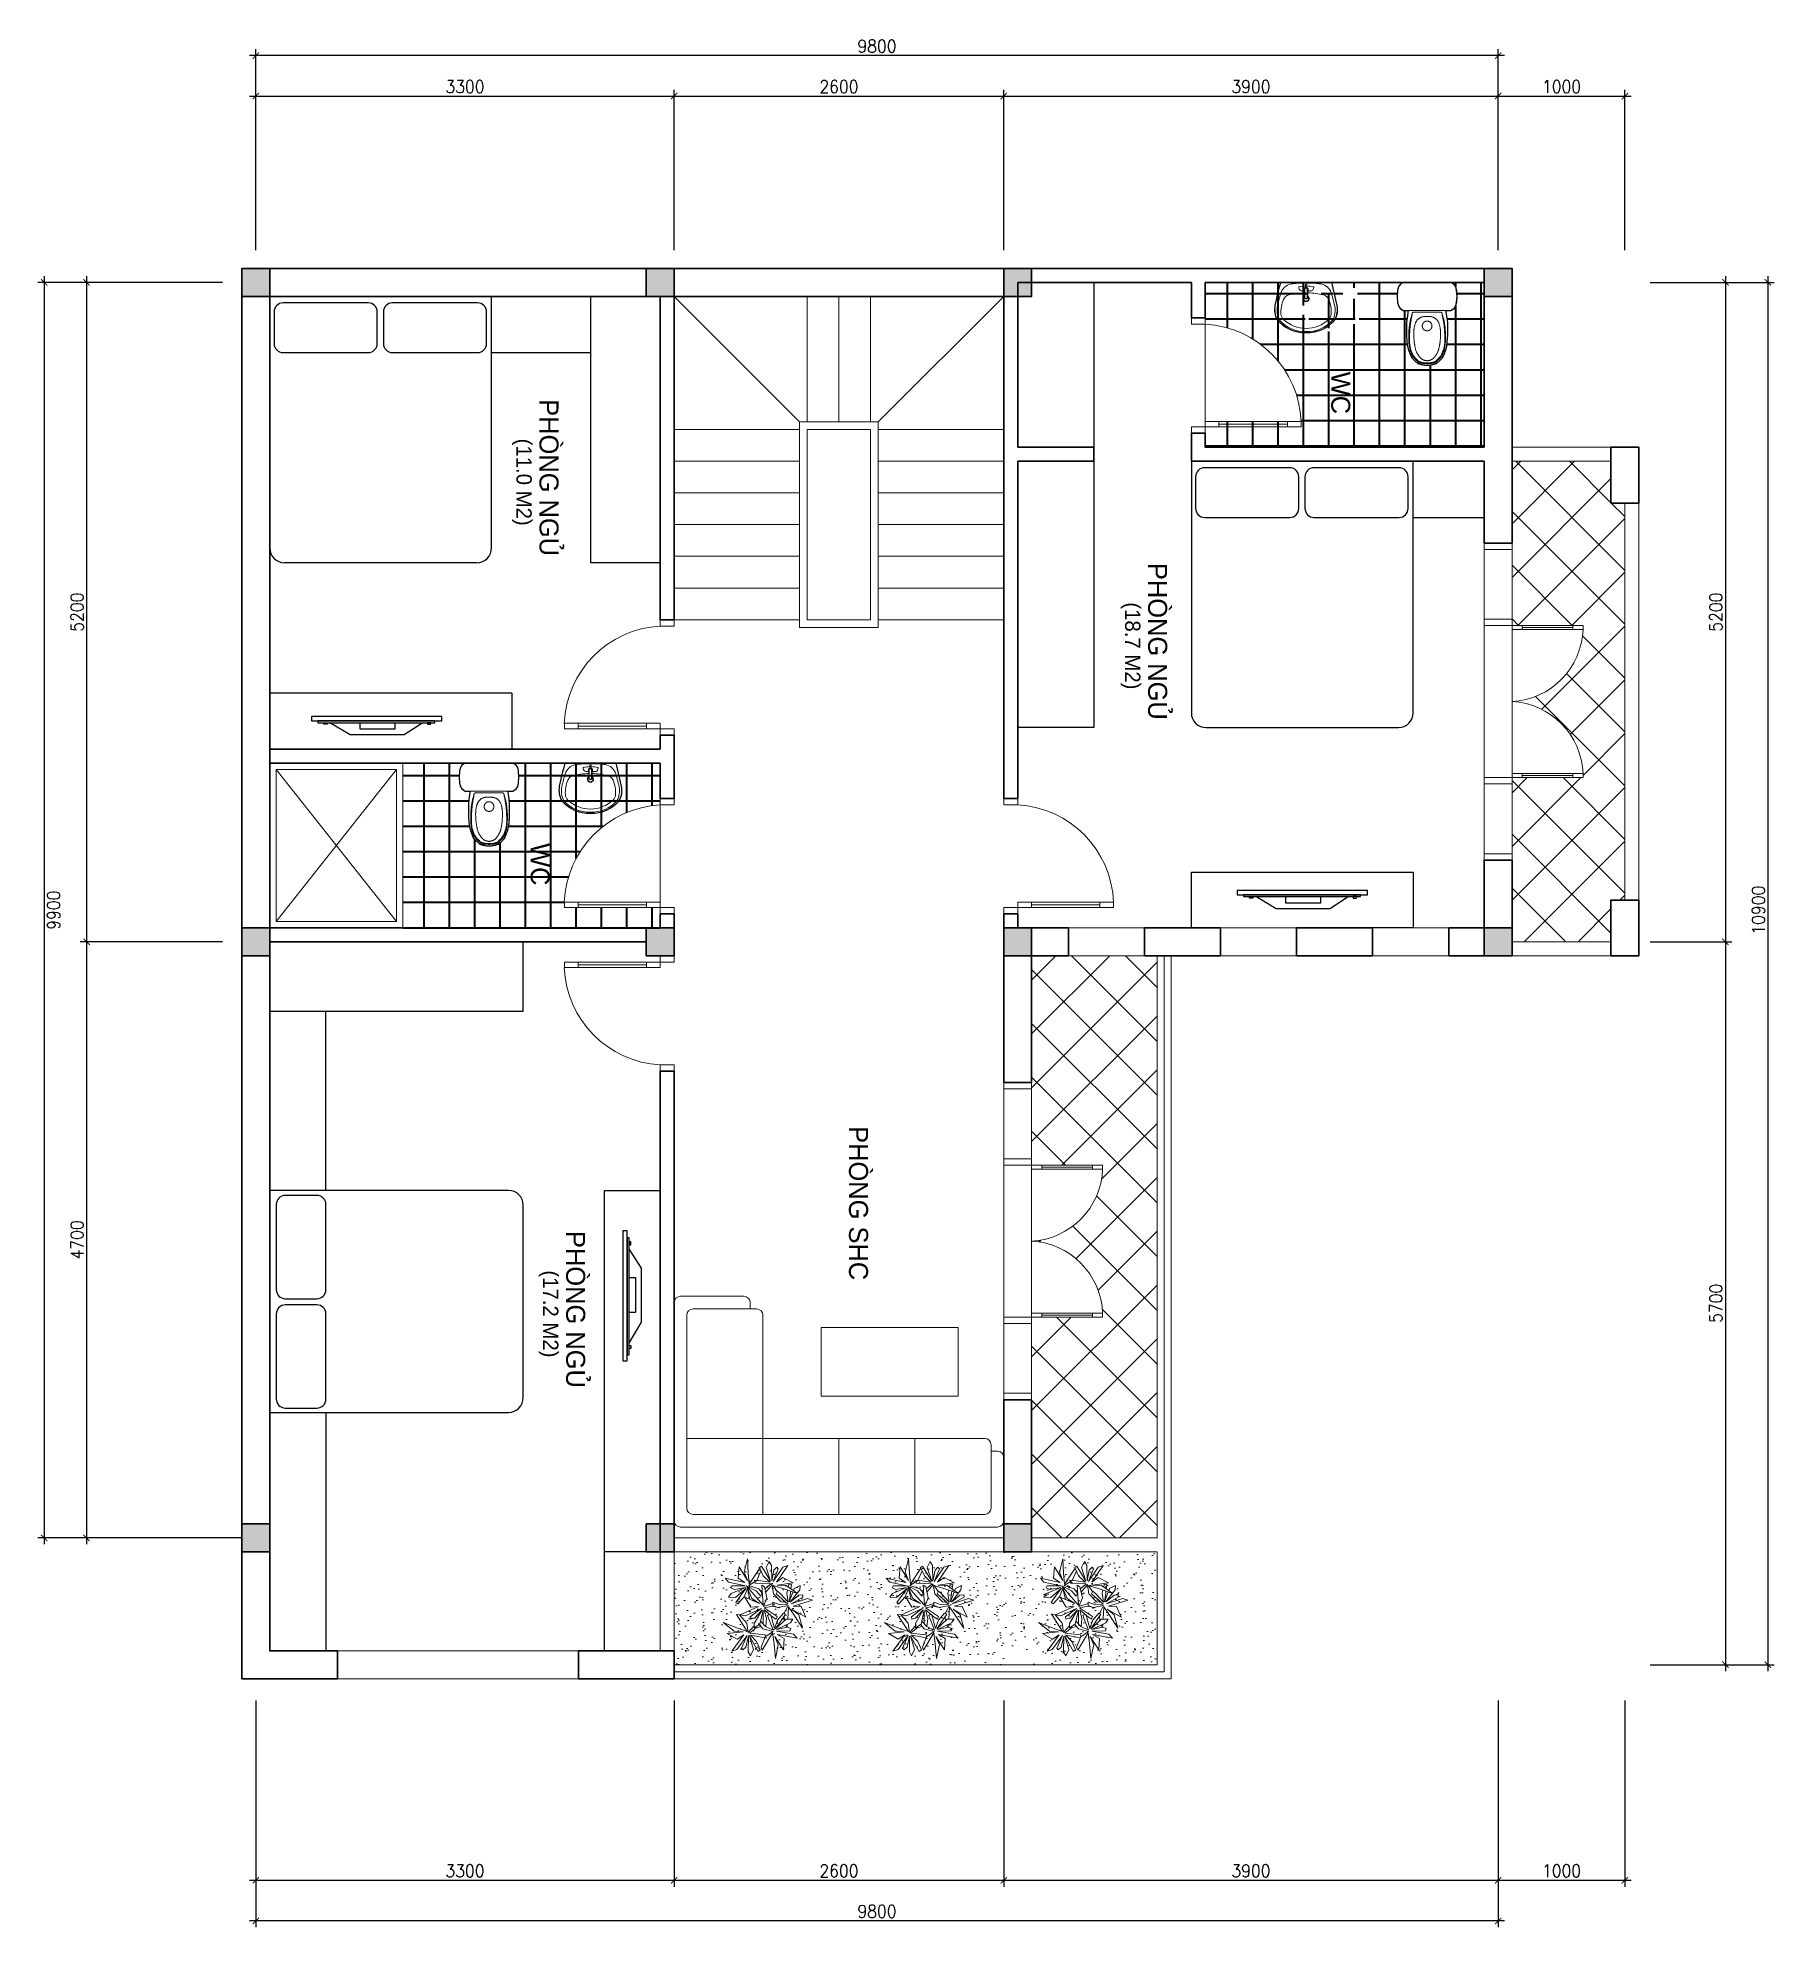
# Model space of a CAD drawing. Header units: millimetres. Extents: x -529782 to -142003, y -492574 to -273331.
# Drawn here: x -529782 to -516084, y -288230 to -273331 of the extents above; entities that cross this region are included whole.
import ezdxf

# ---------------------------------------------------------------- set-up
doc = ezdxf.new("R2010")
doc.units = ezdxf.units.MM
doc.header["$LTSCALE"] = 500
doc.header["$MEASUREMENT"] = 0
doc.header["$PDMODE"] = 3
for name, pattern in [('CENTER', [2, 1.25, -0.25, 0.25, -0.25]), ('DASHED', [0.75, 0.5, -0.25]), ('HIDDEN', [0.375, 0.25, -0.125])]:
    doc.linetypes.add(name, pattern=pattern)
doc.layers.get('0').update_dxf_attribs({"linetype": 'CONTINUOUS', "lineweight": 13})
doc.layers.get('Defpoints').update_dxf_attribs({"color": 255, "linetype": 'CONTINUOUS', "lineweight": 13})
for name, color, linetype, lineweight in [('1.cat 30', 30, 'CONTINUOUS', 35), ('1.cot', 2, 'CONTINUOUS', 35), ('4.dim 08', 8, 'CONTINUOUS', 13), ('7.tim 67', 67, 'CENTER', 9), ('9.text \xad white', 7, 'CONTINUOUS', 15), ('CA.dim 08', 251, 'CONTINUOUS', 13), ('CA.noi that 15', 15, 'CONTINUOUS', 9), ('CA.thay 145', 145, 'CONTINUOUS', 18), ('garden1', 88, 'CONTINUOUS', 9), ('noithat', 15, 'CONTINUOUS', 9), ('RAT MANH', 250, 'CONTINUOUS', 40)]:
    doc.layers.add(name, color=color, linetype=linetype, lineweight=lineweight)
doc.layers.add('HIDE', color=8, linetype='HIDDEN')
doc.layers.add('NTHT', color=5, linetype='CONTINUOUS')
doc.styles.add('CA.JSC1', font='')
doc.styles.get("Standard").update_dxf_attribs({"font": 'txt.shx', "width": 0.9})
doc.styles.get('CA.JSC1').set_extended_font_data('.VnAvantH')
doc.dimstyles.new('CA 50', dxfattribs={"dimscale": 0, "dimtxt": 100, "dimasz": 50, "dimexe": 50, "dimexo": 0, "dimgap": 25, "dimtad": 1, "dimdec": 0, "dimzin": 0, "dimdsep": 46, "dimtxsty": 'Standard', "dimblk": 'ARCHTICK', "dimcen": 0.09, "dimdle": 50, "dimclrd": 256, "dimclre": 256, "dimclrt": 7, "dimadec": 0, "dimazin": 0, "dimtfac": 1, "dimtdec": 0, "dimtix": 1, "dimtmove": 2, "dimatfit": 3, "dimldrblk": 'DOT', "dimfxl": 1, "dimtolj": 1, "dimtzin": 0, "dimarcsym": 0})

msp = doc.modelspace()

# ---------------------------------------------------------------- texts
at = {"layer": '9.text \xad white', "style": 'CA.JSC1'}
for s, height, p in [('wc', 150, (-519578.7, -275964.1)), ('phßng ngñ', 150, (-525824.2, -276181.1)), ('(11.0 M2)', 120, (-526005.6, -276491.8)), ('phßng ngñ', 150, (-521022.9, -277472.1)), ('(18.7 M2)', 120, (-521204.2, -277782.8)), ('wc', 150, (-525893.7, -279681.2)), ('phßng shc', 150, (-523382.7, -281913)), ('phßng ngñ', 150, (-525614, -282739.9)), ('(17.2 M2)', 120, (-525795.4, -283050.6))]:
    msp.add_text(s, height=height, rotation=270, dxfattribs=at).set_placement(p)

# ---------------------------------------------------------------- blocks, each defined once
blk = doc.blocks.new('A$C1A9D127A')
at = {"layer": 'noithat', "color": 135, "linetype": 'Continuous'}
for p, q in [((50, 110), (0, 110)), ((0, 110), (0, 0)), ((50, 0), (50, 110)), ((0, 0), (50, 0))]:
    blk.add_line(p, q, dxfattribs=at)
blk = doc.blocks.new('A$C2BDB356E')
at = {"layer": 'noithat', "color": 135, "linetype": 'Continuous'}
for p, q in [((0, 600), (0, 700)), ((0, 700), (40, 700)), ((40, 700), (40, 600)), ((40, 600), (0, 600)), ((0, 100), (0, 0)), ((40, 100), (0, 100)), ((40, 0), (40, 100)), ((0, 0), (40, 0))]:
    blk.add_line(p, q, dxfattribs=at)
at = {"layer": 'noithat', "color": 8, "linetype": 'Continuous'}
for p, q in [((0, 100), (0, 600)), ((20, 600), (20, 100)), ((40, 600), (40, 100))]:
    blk.add_line(p, q, dxfattribs=at)
at = {"layer": 'noithat', "color": 1, "linetype": 'Continuous'}
blk.add_arc((10, 740), 741, 272.3061, 356.8812, dxfattribs=at)
blk = doc.blocks.new('XB')
at = {"layer": 'CA.noi that 15'}
for points in [[(0, -245), (209, -245), (237, -227), (251, -206), (259, -175), (262, -122), (259, -70), (251, -39), (237, -18), (209, 0), (0, 0), (-209, 0), (-237, -18), (-251, -39), (-259, -70), (-262, -122), (-259, -175), (-251, -206), (-237, -227), (-209, -245)], [(-38, -703), (-42, -702), (-46, -702), (-50, -701), (-53, -700), (-56, -699), (-59, -698), (-62, -697), (-64, -696), (-67, -695), (-69, -694), (-71, -693), (-73, -692), (-75, -691), (-77, -689), (-79, -688), (-81, -686), (-83, -684), (-85, -682), (-88, -679), (-90, -677), (-93, -674), (-96, -671), (-98, -669), (-101, -666), (-103, -663), (-106, -661), (-108, -658), (-110, -655), (-112, -653), (-115, -650), (-117, -648), (-119, -645), (-120, -642), (-122, -639), (-124, -637), (-125, -634), (-127, -631), (-129, -627), (-130, -624), (-132, -620), (-133, -617), (-135, -613), (-136, -609), (-138, -605), (-139, -601), (-141, -596), (-142, -592), (-143, -588), (-145, -584), (-146, -579), (-147, -575), (-148, -571), (-149, -567), (-150, -562), (-150, -558), (-151, -553), (-152, -548), (-153, -543), (-153, -538), (-154, -533), (-154, -527), (-155, -521), (-155, -515), (-155, -509), (-155, -502), (-155, -495), (-155, -488), (-155, -481), (-155, -473), (-155, -465), (-154, -457), (-154, -449), (-153, -441), (-153, -432), (-152, -424), (-152, -416), (-151, -407), (-150, -399), (-149, -391), (-149, -384), (-148, -376), (-147, -369), (-146, -363), (-145, -356), (-144, -350), (-143, -345), (-142, -339), (-141, -334), (-140, -329), (-140, -324), (-139, -319), (-138, -314), (-137, -310), (-136, -306), (-135, -302), (-134, -298), (-134, -294), (-133, -291), (-133, -288), (-133, -285), (-132, -283), (-132, -281), (-132, -279), (-132, -277), (-132, -275), (-131, -274), (-131, -273), (-131, -272), (-131, -271), (-131, -270), (-130, -269), (-130, -269), (-130, -268), (-129, -268), (-129, -267), (-128, -266), (-128, -266), (-127, -265), (-126, -265), (-126, -264), (-125, -264), (-124, -263), (-124, -263), (-123, -262), (-122, -262), (-121, -262), (-120, -261), (-119, -261), (-118, -261), (-116, -261), (-114, -261), (-112, -260), (-109, -260), (-105, -260), (-99, -260), (-92, -260), (-84, -260), (-75, -260), (-64, -260), (-52, -260), (-40, -260), (-27, -260), (-14, -260), (0, -260), (14, -260), (27, -260), (40, -260), (52, -260), (64, -260), (75, -260), (84, -260), (92, -260), (99, -260), (105, -260), (109, -260), (112, -260), (114, -261), (116, -261), (118, -261), (119, -261), (120, -261), (121, -262), (122, -262), (123, -262), (124, -263), (124, -263), (125, -264), (126, -264), (126, -265), (127, -265), (128, -266), (128, -266), (129, -267), (129, -268), (130, -268), (130, -269), (130, -269), (131, -270), (131, -271), (131, -272), (131, -273), (131, -274), (132, -275), (132, -277), (132, -279), (132, -281), (132, -283), (133, -285), (133, -288), (133, -291), (134, -294), (134, -298), (135, -302), (136, -306), (137, -310), (138, -314), (139, -319), (140, -324), (140, -329), (141, -334), (142, -339), (143, -345), (144, -350), (145, -356), (146, -363), (147, -369), (148, -376), (149, -384), (149, -391), (150, -399), (151, -407), (152, -416), (152, -424), (153, -432), (153, -441), (154, -449), (154, -457), (155, -465), (155, -473), (155, -481), (155, -488), (155, -495), (155, -502), (155, -509), (155, -515), (155, -521), (154, -527), (154, -533), (153, -538), (153, -543), (152, -548), (151, -553), (150, -558), (150, -562), (149, -567), (148, -571), (147, -575), (146, -579), (145, -584), (143, -588), (142, -592), (141, -596), (139, -601), (138, -605), (136, -609), (135, -613), (133, -617), (132, -620), (130, -624), (129, -627), (127, -631), (125, -634), (124, -637), (122, -639), (120, -642), (119, -645), (117, -648), (115, -650), (112, -653), (110, -655), (108, -658), (106, -661), (103, -663), (101, -666), (98, -669), (96, -671), (93, -674), (90, -677), (88, -679), (85, -682), (83, -684), (81, -686), (79, -688), (77, -689), (75, -691), (73, -692), (71, -693), (69, -694), (67, -695), (64, -696), (62, -697), (59, -698), (56, -699), (53, -700), (50, -701), (46, -702), (42, -702), (38, -703), (34, -704), (29, -704), (25, -705), (20, -705), (15, -706), (10, -706), (5, -706), (0, -706), (-5, -706), (-10, -706), (-15, -706), (-20, -705), (-25, -705), (-29, -704), (-34, -704)]]:
    blk.add_lwpolyline(points, close=True, dxfattribs=at)
for points in [[(-165, -245), (-166, -251), (-167, -257), (-168, -263), (-169, -269), (-170, -276), (-171, -282), (-172, -289), (-173, -295), (-174, -302), (-175, -309), (-176, -316), (-176, -323), (-177, -331), (-178, -339), (-178, -348), (-179, -358), (-179, -369), (-180, -380), (-180, -392), (-180, -404), (-180, -416), (-180, -428), (-180, -440), (-179, -451), (-179, -462), (-179, -472), (-179, -481), (-178, -490), (-178, -498), (-177, -506), (-177, -513), (-177, -519), (-176, -525), (-175, -531), (-175, -536), (-174, -541), (-173, -545), (-173, -549), (-172, -554), (-171, -558), (-170, -562), (-169, -566), (-168, -570), (-167, -574), (-166, -578), (-165, -582), (-164, -586), (-163, -590), (-162, -594), (-160, -598), (-159, -603), (-157, -607), (-156, -611), (-154, -616), (-152, -620), (-151, -624), (-149, -629), (-147, -633), (-145, -638), (-143, -642), (-141, -647), (-138, -651), (-136, -655), (-133, -659), (-131, -663), (-128, -667), (-125, -671), (-121, -674), (-118, -678), (-115, -681), (-112, -684), (-108, -687), (-105, -690), (-102, -693), (-98, -696), (-95, -699), (-91, -702), (-88, -704), (-84, -706), (-81, -708), (-78, -710), (-74, -711), (-71, -713), (-67, -714), (-63, -715), (-60, -716), (-56, -717), (-53, -718), (-49, -719), (-45, -720), (-41, -721), (-38, -722), (-34, -722), (-30, -723), (-27, -723), (-23, -724), (-20, -724), (-17, -725), (-14, -725), (-11, -725), (-8, -725), (-5, -725), (-3, -725), (0, -725), (3, -725), (5, -725), (8, -725), (11, -725), (14, -725), (17, -725), (20, -724), (23, -724), (27, -723), (30, -723), (34, -722), (38, -722), (41, -721), (45, -720), (49, -719), (53, -718), (56, -717), (60, -716), (63, -715), (67, -714), (71, -713), (74, -711), (78, -710), (81, -708), (84, -706), (88, -704), (91, -702), (95, -699), (98, -696), (102, -693), (105, -690), (108, -687), (112, -684), (115, -681), (118, -678), (121, -674), (125, -671), (128, -667), (131, -663), (133, -659), (136, -655), (138, -651), (141, -647), (143, -642), (145, -638), (147, -633), (149, -629), (151, -624), (152, -620), (154, -616), (156, -611), (157, -607), (159, -603), (160, -598), (162, -594), (163, -590), (164, -586), (165, -582), (166, -578), (167, -574), (168, -570), (169, -566), (170, -562), (171, -558), (172, -554), (173, -549), (173, -545), (174, -541), (175, -536), (175, -531), (176, -525), (177, -519), (177, -513), (177, -506), (178, -498), (178, -490), (179, -481), (179, -472), (179, -462), (179, -451), (180, -440), (180, -428), (180, -416), (180, -404), (180, -392), (180, -380), (179, -369), (179, -358), (178, -348), (178, -339), (177, -331), (176, -323), (176, -316), (175, -309), (174, -302), (173, -295), (172, -289), (171, -282), (170, -276), (169, -269), (168, -263), (167, -257), (166, -251), (165, -245)], [(-132, -274), (-133, -281), (-135, -288), (-137, -295), (-139, -301), (-140, -307), (-142, -312), (-144, -318), (-145, -323), (-146, -329), (-148, -334), (-149, -339), (-150, -345), (-151, -350), (-152, -356), (-153, -363), (-154, -369), (-155, -376), (-156, -384), (-157, -392), (-157, -399), (-158, -407), (-159, -415), (-159, -423), (-160, -430), (-160, -437), (-161, -444), (-161, -450), (-161, -456), (-161, -462), (-161, -468), (-161, -474), (-161, -479), (-161, -485), (-161, -491), (-161, -497), (-161, -503), (-160, -508), (-160, -514), (-160, -520), (-160, -526), (-159, -532), (-159, -537), (-158, -543), (-157, -549), (-157, -554), (-156, -560), (-155, -565), (-154, -571), (-153, -576), (-152, -581), (-150, -586), (-149, -591), (-148, -596), (-146, -600), (-145, -605), (-144, -609), (-142, -612), (-141, -616), (-139, -620), (-138, -623), (-137, -626), (-135, -629), (-134, -632), (-132, -635), (-131, -637), (-130, -640), (-128, -643), (-127, -645), (-125, -648), (-124, -650), (-122, -652), (-120, -655), (-119, -657), (-117, -659), (-115, -661), (-113, -664), (-111, -666), (-108, -668), (-106, -670), (-104, -673), (-102, -675), (-99, -677), (-97, -680), (-95, -682), (-92, -684), (-90, -686), (-88, -688), (-85, -690), (-83, -692), (-81, -694), (-79, -695), (-77, -696), (-75, -698), (-74, -699), (-72, -700), (-70, -701), (-68, -702), (-66, -703), (-64, -703), (-63, -704), (-61, -705), (-58, -705), (-56, -706), (-54, -706), (-51, -707), (-49, -708), (-46, -708), (-43, -709), (-39, -709), (-36, -710), (-33, -710), (-29, -711), (-26, -711), (-22, -712), (-19, -712), (-15, -712), (-11, -712), (-7, -712), (-4, -713), (0, -713), (4, -713), (7, -712), (11, -712), (15, -712), (19, -712), (22, -712), (26, -711), (29, -711), (33, -710), (36, -710), (39, -709), (43, -709), (46, -708), (49, -708), (51, -707), (54, -706), (56, -706), (58, -705), (61, -705), (63, -704), (64, -703), (66, -703), (68, -702), (70, -701), (72, -700), (73, -699), (75, -698), (77, -696), (79, -695), (81, -694), (83, -692), (85, -690), (88, -688), (90, -686), (92, -684), (95, -682), (97, -680), (99, -677), (102, -675), (104, -673), (106, -670), (108, -668), (111, -666), (113, -664), (115, -661), (117, -659), (119, -657), (120, -655), (122, -652), (124, -650), (125, -648), (127, -645), (128, -643), (130, -640), (131, -637), (132, -635), (134, -632), (135, -629), (137, -626), (138, -623), (139, -620), (141, -616), (142, -612), (144, -609), (145, -605), (146, -600), (148, -596), (149, -591), (150, -586), (152, -581), (153, -576), (154, -571), (155, -565), (156, -560), (157, -554), (157, -549), (158, -543), (159, -537), (159, -532), (160, -526), (160, -520), (160, -514), (160, -508), (161, -503), (161, -497), (161, -491), (161, -485), (161, -479), (161, -474), (161, -468), (161, -462), (161, -456), (161, -450), (161, -444), (160, -437), (160, -430), (159, -423), (159, -415), (158, -407), (157, -399), (157, -392), (156, -384), (155, -376), (154, -369), (153, -363), (152, -356), (151, -350), (150, -345), (149, -339), (148, -334), (146, -329), (145, -323), (144, -318), (142, -312), (140, -307), (139, -301), (137, -295), (135, -288), (133, -281), (132, -274)]]:
    blk.add_lwpolyline(points, dxfattribs=at)
at = {"layer": 'CA.noi that 15', "linetype": 'DASHED'}
blk.add_lwpolyline([(-19, -683), (-21, -683), (-24, -682), (-26, -682), (-29, -681), (-31, -680), (-33, -679), (-36, -678), (-38, -677), (-41, -676), (-43, -674), (-46, -672), (-48, -671), (-51, -669), (-53, -666), (-56, -664), (-58, -661), (-61, -659), (-64, -656), (-66, -652), (-69, -649), (-71, -646), (-74, -642), (-76, -639), (-79, -635), (-81, -631), (-84, -627), (-86, -623), (-88, -619), (-90, -615), (-92, -611), (-94, -607), (-96, -603), (-98, -598), (-99, -594), (-101, -589), (-102, -584), (-103, -579), (-104, -574), (-105, -569), (-106, -564), (-108, -559), (-108, -554), (-109, -548), (-110, -543), (-111, -537), (-112, -531), (-113, -526), (-114, -519), (-114, -513), (-115, -507), (-115, -500), (-116, -494), (-116, -487), (-117, -481), (-117, -474), (-117, -468), (-117, -462), (-118, -456), (-118, -451), (-118, -445), (-118, -440), (-117, -435), (-117, -430), (-117, -424), (-116, -419), (-116, -414), (-115, -409), (-115, -404), (-114, -399), (-113, -394), (-112, -389), (-111, -384), (-110, -380), (-109, -375), (-108, -371), (-106, -366), (-105, -362), (-103, -358), (-102, -354), (-100, -350), (-98, -346), (-96, -342), (-93, -339), (-91, -336), (-89, -332), (-86, -329), (-84, -326), (-81, -324), (-79, -321), (-76, -319), (-74, -317), (-71, -315), (-68, -313), (-65, -311), (-62, -310), (-59, -308), (-56, -307), (-52, -306), (-49, -304), (-45, -303), (-41, -302), (-38, -302), (-34, -301), (-30, -300), (-26, -300), (-22, -299), (-19, -299), (-15, -299), (-11, -299), (-7, -299), (-4, -299), (0, -299), (4, -299), (7, -299), (11, -299), (15, -299), (19, -299), (22, -299), (26, -300), (30, -300), (34, -301), (38, -302), (41, -302), (45, -303), (49, -304), (52, -306), (56, -307), (59, -308), (62, -310), (65, -311), (68, -313), (71, -315), (73, -317), (76, -319), (79, -321), (81, -324), (84, -326), (86, -329), (89, -332), (91, -336), (93, -339), (96, -342), (98, -346), (100, -350), (102, -354), (103, -358), (105, -362), (106, -366), (108, -371), (109, -375), (110, -380), (111, -384), (112, -389), (113, -394), (114, -399), (115, -404), (115, -409), (116, -414), (116, -419), (117, -424), (117, -430), (117, -435), (118, -440), (118, -445), (118, -451), (118, -456), (117, -462), (117, -468), (117, -474), (117, -481), (116, -487), (116, -494), (115, -500), (115, -507), (114, -513), (114, -519), (113, -526), (112, -531), (111, -537), (110, -543), (109, -548), (108, -554), (108, -559), (106, -564), (105, -569), (104, -574), (103, -579), (102, -584), (101, -589), (99, -594), (98, -598), (96, -603), (94, -607), (92, -611), (90, -615), (88, -619), (86, -623), (84, -627), (81, -631), (79, -635), (76, -639), (74, -642), (71, -646), (69, -649), (66, -652), (64, -656), (61, -659), (58, -661), (56, -664), (53, -666), (51, -669), (48, -671), (46, -672), (43, -674), (41, -676), (38, -677), (36, -678), (33, -679), (31, -680), (29, -681), (26, -682), (24, -682), (21, -683), (19, -683), (17, -684), (14, -684), (12, -685), (9, -685), (7, -685), (5, -686), (2, -686), (0, -686), (-2, -686), (-5, -686), (-7, -685), (-9, -685), (-12, -685), (-14, -684), (-17, -684)], close=True, dxfattribs=at)
blk.add_lwpolyline([(0, -424, 1), (0, -339, 1)], format="xyb", close=True, dxfattribs=at)
blk = doc.blocks.new('_ArchTick')
at = {"color": 1, "linetype": 'ByBlock', "const_width": 0.15}
blk.add_lwpolyline([(-0.5, -0.5), (0.5, 0.5)], dxfattribs=at)
blk = doc.blocks.new('*D2036')
at = {"layer": '7.tim 67', "linetype": 'Continuous', "lineweight": -2, "transparency": 16777216}
for p, q in [((-528325, -275260), (-529447, -275260)), ((-529397, -275210), (-529397, -280510)), ((-528325, -280460), (-529447, -280460))]:
    blk.add_line(p, q, dxfattribs=at)
at = {"layer": 'Defpoints', "color": 0, "linetype": 'Continuous', "transparency": 16777216}
for p in [(-528325, -275260), (-529397, -280460), (-528325, -280460)]:
    blk.add_point(p, dxfattribs=at)
at = {"layer": '7.tim 67', "linetype": 'Continuous', "lineweight": -2, "transparency": 16777216, "xscale": 50, "yscale": 50, "zscale": 50}
for p, rotation in [((-529397, -275260), 90), ((-529397, -280460), 270)]:
    blk.add_blockref('_ArchTick', p, dxfattribs=dict(at, rotation=rotation))
at = {"layer": '7.tim 67', "color": 7, "linetype": 'Continuous', "transparency": 16777216, "insert": (-529472, -277860), "char_height": 100, "attachment_point": 5, "rotation": 90}
blk.add_mtext('\\A1;5200', dxfattribs=at)
blk = doc.blocks.new('_DOT')
at = {"color": 1, "linetype": 'ByBlock'}
blk.add_line((-0.5, 0), (-1, 0), dxfattribs=at)
at = {"color": 1, "linetype": 'ByBlock', "const_width": 0.5}
blk.add_lwpolyline([(-0.25, 0, 1), (0.25, 0, 1)], format="xyb", close=True, dxfattribs=at)
blk = doc.blocks.new('*D2037')
at = {"layer": '7.tim 67', "linetype": 'Continuous', "lineweight": -2, "transparency": 16777216}
for p, q in [((-528325, -280460), (-529447, -280460)), ((-529397, -280410), (-529397, -285210)), ((-528172, -285160), (-529447, -285160))]:
    blk.add_line(p, q, dxfattribs=at)
at = {"layer": 'Defpoints', "color": 0, "linetype": 'Continuous', "transparency": 16777216}
for p in [(-528325, -280460), (-529397, -285160), (-528172, -285160)]:
    blk.add_point(p, dxfattribs=at)
at = {"layer": '7.tim 67', "linetype": 'Continuous', "lineweight": -2, "transparency": 16777216, "xscale": 50, "yscale": 50, "zscale": 50}
for p, rotation in [((-529397, -280460), 90), ((-529397, -285160), 270)]:
    blk.add_blockref('_ArchTick', p, dxfattribs=dict(at, rotation=rotation))
at = {"layer": '7.tim 67', "color": 7, "linetype": 'Continuous', "transparency": 16777216, "insert": (-529472, -282810), "char_height": 100, "attachment_point": 5, "rotation": 90}
blk.add_mtext('\\A1;4700', dxfattribs=at)
blk = doc.blocks.new('*D2038')
at = {"layer": '7.tim 67', "linetype": 'Continuous', "lineweight": -2, "transparency": 16777216}
for p, q in [((-528112, -273791), (-524712, -273791)), ((-528062, -275006), (-528062, -273741)), ((-524762, -275006), (-524762, -273741))]:
    blk.add_line(p, q, dxfattribs=at)
at = {"layer": 'Defpoints', "color": 0, "linetype": 'Continuous', "transparency": 16777216}
for p in [(-524762, -273791), (-528062, -275006), (-524762, -275006)]:
    blk.add_point(p, dxfattribs=at)
at = {"layer": '7.tim 67', "linetype": 'Continuous', "lineweight": -2, "transparency": 16777216, "xscale": 50, "yscale": 50, "zscale": 50, "rotation": 180}
blk.add_blockref('_ArchTick', (-528062, -273791), dxfattribs=at)
at = {"layer": '7.tim 67', "linetype": 'Continuous', "lineweight": -2, "transparency": 16777216, "xscale": 50, "yscale": 50, "zscale": 50}
blk.add_blockref('_ArchTick', (-524762, -273791), dxfattribs=at)
at = {"layer": '7.tim 67', "color": 7, "linetype": 'Continuous', "transparency": 16777216, "insert": (-526412, -273716), "char_height": 100, "attachment_point": 5}
blk.add_mtext('\\A1;3300', dxfattribs=at)
blk = doc.blocks.new('*D2039')
at = {"layer": '7.tim 67', "linetype": 'Continuous', "lineweight": -2, "transparency": 16777216}
for p, q in [((-524812, -273791), (-522112, -273791)), ((-524762, -275006), (-524762, -273741)), ((-522162, -275006), (-522162, -273741))]:
    blk.add_line(p, q, dxfattribs=at)
at = {"layer": 'Defpoints', "color": 0, "linetype": 'Continuous', "transparency": 16777216}
for p in [(-522162, -273791), (-524762, -275006), (-522162, -275006)]:
    blk.add_point(p, dxfattribs=at)
at = {"layer": '7.tim 67', "linetype": 'Continuous', "lineweight": -2, "transparency": 16777216, "xscale": 50, "yscale": 50, "zscale": 50, "rotation": 180}
blk.add_blockref('_ArchTick', (-524762, -273791), dxfattribs=at)
at = {"layer": '7.tim 67', "linetype": 'Continuous', "lineweight": -2, "transparency": 16777216, "xscale": 50, "yscale": 50, "zscale": 50}
blk.add_blockref('_ArchTick', (-522162, -273791), dxfattribs=at)
at = {"layer": '7.tim 67', "color": 7, "linetype": 'Continuous', "transparency": 16777216, "insert": (-523462, -273716), "char_height": 100, "attachment_point": 5}
blk.add_mtext('\\A1;2600', dxfattribs=at)
blk = doc.blocks.new('*D2040')
at = {"layer": '7.tim 67', "linetype": 'Continuous', "lineweight": -2, "transparency": 16777216}
for p, q in [((-522212, -273791), (-518212, -273791)), ((-522162, -275006), (-522162, -273741)), ((-518262, -275006), (-518262, -273741))]:
    blk.add_line(p, q, dxfattribs=at)
at = {"layer": 'Defpoints', "color": 0, "linetype": 'Continuous', "transparency": 16777216}
for p in [(-518262, -273791), (-522162, -275006), (-518262, -275006)]:
    blk.add_point(p, dxfattribs=at)
at = {"layer": '7.tim 67', "linetype": 'Continuous', "lineweight": -2, "transparency": 16777216, "xscale": 50, "yscale": 50, "zscale": 50, "rotation": 180}
blk.add_blockref('_ArchTick', (-522162, -273791), dxfattribs=at)
at = {"layer": '7.tim 67', "linetype": 'Continuous', "lineweight": -2, "transparency": 16777216, "xscale": 50, "yscale": 50, "zscale": 50}
blk.add_blockref('_ArchTick', (-518262, -273791), dxfattribs=at)
at = {"layer": '7.tim 67', "color": 7, "linetype": 'Continuous', "transparency": 16777216, "insert": (-520212, -273716), "char_height": 100, "attachment_point": 5}
blk.add_mtext('\\A1;3900', dxfattribs=at)
blk = doc.blocks.new('*D2041')
at = {"layer": '7.tim 67', "linetype": 'Continuous', "lineweight": -2, "transparency": 16777216}
for p, q in [((-518312, -273791), (-517212, -273791)), ((-518262, -275006), (-518262, -273741)), ((-517262, -275006), (-517262, -273741))]:
    blk.add_line(p, q, dxfattribs=at)
at = {"layer": 'Defpoints', "color": 0, "linetype": 'Continuous', "transparency": 16777216}
for p in [(-517262, -273791), (-518262, -275006), (-517262, -275006)]:
    blk.add_point(p, dxfattribs=at)
at = {"layer": '7.tim 67', "linetype": 'Continuous', "lineweight": -2, "transparency": 16777216, "xscale": 50, "yscale": 50, "zscale": 50, "rotation": 180}
blk.add_blockref('_ArchTick', (-518262, -273791), dxfattribs=at)
at = {"layer": '7.tim 67', "linetype": 'Continuous', "lineweight": -2, "transparency": 16777216, "xscale": 50, "yscale": 50, "zscale": 50}
blk.add_blockref('_ArchTick', (-517262, -273791), dxfattribs=at)
at = {"layer": '7.tim 67', "color": 7, "linetype": 'Continuous', "transparency": 16777216, "insert": (-517762, -273716), "char_height": 100, "attachment_point": 5}
blk.add_mtext('\\A1;1000', dxfattribs=at)
blk = doc.blocks.new('*D2042')
at = {"layer": 'CA.dim 08', "lineweight": -2, "transparency": 16777216}
for p, q in [((-518212, -273472), (-528112, -273472)), ((-528062, -274373), (-528062, -273422)), ((-518262, -274373), (-518262, -273422))]:
    blk.add_line(p, q, dxfattribs=at)
at = {"layer": 'Defpoints', "color": 0, "transparency": 16777216}
for p in [(-528062, -273472), (-528062, -274373), (-518262, -274373)]:
    blk.add_point(p, dxfattribs=at)
at = {"layer": 'CA.dim 08', "lineweight": -2, "transparency": 16777216, "xscale": 50, "yscale": 50, "zscale": 50, "rotation": 180}
blk.add_blockref('_ArchTick', (-528062, -273472), dxfattribs=at)
at = {"layer": 'CA.dim 08', "lineweight": -2, "transparency": 16777216, "xscale": 50, "yscale": 50, "zscale": 50}
blk.add_blockref('_ArchTick', (-518262, -273472), dxfattribs=at)
at = {"layer": 'CA.dim 08', "color": 7, "transparency": 16777216, "insert": (-523162, -273397), "char_height": 100, "attachment_point": 5}
blk.add_mtext('\\A1;9800', dxfattribs=at)
blk = doc.blocks.new('*D2043')
at = {"layer": 'CA.dim 08', "lineweight": -2, "transparency": 16777216}
for p, q in [((-528325, -275260), (-529782, -275260)), ((-529732, -275210), (-529732, -285210)), ((-528172, -285160), (-529782, -285160))]:
    blk.add_line(p, q, dxfattribs=at)
at = {"layer": 'Defpoints', "color": 0, "transparency": 16777216}
for p in [(-528325, -275260), (-529732, -285160), (-528172, -285160)]:
    blk.add_point(p, dxfattribs=at)
at = {"layer": 'CA.dim 08', "lineweight": -2, "transparency": 16777216, "xscale": 50, "yscale": 50, "zscale": 50}
for p, rotation in [((-529732, -275260), 90), ((-529732, -285160), 270)]:
    blk.add_blockref('_ArchTick', p, dxfattribs=dict(at, rotation=rotation))
at = {"layer": 'CA.dim 08', "color": 7, "transparency": 16777216, "insert": (-529657, -280210), "char_height": 100, "attachment_point": 5, "rotation": 90}
blk.add_mtext('\\A1;9900', dxfattribs=at)
blk = doc.blocks.new('*D2044')
at = {"layer": '7.tim 67', "linetype": 'Continuous', "lineweight": -2, "transparency": 16777216}
for p, q in [((-528062, -286441), (-528062, -287910)), ((-524762, -286441), (-524762, -287910)), ((-528112, -287860), (-524712, -287860))]:
    blk.add_line(p, q, dxfattribs=at)
at = {"layer": 'Defpoints', "color": 0, "linetype": 'Continuous', "transparency": 16777216}
for p in [(-528062, -286441), (-524762, -286441), (-524762, -287860)]:
    blk.add_point(p, dxfattribs=at)
at = {"layer": '7.tim 67', "linetype": 'Continuous', "lineweight": -2, "transparency": 16777216, "xscale": 50, "yscale": 50, "zscale": 50, "rotation": 180}
blk.add_blockref('_ArchTick', (-528062, -287860), dxfattribs=at)
at = {"layer": '7.tim 67', "linetype": 'Continuous', "lineweight": -2, "transparency": 16777216, "xscale": 50, "yscale": 50, "zscale": 50}
blk.add_blockref('_ArchTick', (-524762, -287860), dxfattribs=at)
at = {"layer": '7.tim 67', "color": 7, "linetype": 'Continuous', "transparency": 16777216, "insert": (-526412, -287785), "char_height": 100, "attachment_point": 5}
blk.add_mtext('\\A1;3300', dxfattribs=at)
blk = doc.blocks.new('*D2045')
at = {"layer": '7.tim 67', "linetype": 'Continuous', "lineweight": -2, "transparency": 16777216}
for p, q in [((-524762, -286441), (-524762, -287910)), ((-522162, -286441), (-522162, -287910)), ((-524812, -287860), (-522112, -287860))]:
    blk.add_line(p, q, dxfattribs=at)
at = {"layer": 'Defpoints', "color": 0, "linetype": 'Continuous', "transparency": 16777216}
for p in [(-524762, -286441), (-522162, -286441), (-522162, -287860)]:
    blk.add_point(p, dxfattribs=at)
at = {"layer": '7.tim 67', "linetype": 'Continuous', "lineweight": -2, "transparency": 16777216, "xscale": 50, "yscale": 50, "zscale": 50, "rotation": 180}
blk.add_blockref('_ArchTick', (-524762, -287860), dxfattribs=at)
at = {"layer": '7.tim 67', "linetype": 'Continuous', "lineweight": -2, "transparency": 16777216, "xscale": 50, "yscale": 50, "zscale": 50}
blk.add_blockref('_ArchTick', (-522162, -287860), dxfattribs=at)
at = {"layer": '7.tim 67', "color": 7, "linetype": 'Continuous', "transparency": 16777216, "insert": (-523462, -287785), "char_height": 100, "attachment_point": 5}
blk.add_mtext('\\A1;2600', dxfattribs=at)
blk = doc.blocks.new('*D2046')
at = {"layer": '7.tim 67', "linetype": 'Continuous', "lineweight": -2, "transparency": 16777216}
for p, q in [((-522162, -286441), (-522162, -287910)), ((-518262, -286441), (-518262, -287910)), ((-522212, -287860), (-518212, -287860))]:
    blk.add_line(p, q, dxfattribs=at)
at = {"layer": 'Defpoints', "color": 0, "linetype": 'Continuous', "transparency": 16777216}
for p in [(-522162, -286441), (-518262, -286441), (-518262, -287860)]:
    blk.add_point(p, dxfattribs=at)
at = {"layer": '7.tim 67', "linetype": 'Continuous', "lineweight": -2, "transparency": 16777216, "xscale": 50, "yscale": 50, "zscale": 50, "rotation": 180}
blk.add_blockref('_ArchTick', (-522162, -287860), dxfattribs=at)
at = {"layer": '7.tim 67', "linetype": 'Continuous', "lineweight": -2, "transparency": 16777216, "xscale": 50, "yscale": 50, "zscale": 50}
blk.add_blockref('_ArchTick', (-518262, -287860), dxfattribs=at)
at = {"layer": '7.tim 67', "color": 7, "linetype": 'Continuous', "transparency": 16777216, "insert": (-520212, -287785), "char_height": 100, "attachment_point": 5}
blk.add_mtext('\\A1;3900', dxfattribs=at)
blk = doc.blocks.new('*D2047')
at = {"layer": '7.tim 67', "linetype": 'Continuous', "lineweight": -2, "transparency": 16777216}
for p, q in [((-518262, -286441), (-518262, -287910)), ((-517262, -286441), (-517262, -287910)), ((-518312, -287860), (-517212, -287860))]:
    blk.add_line(p, q, dxfattribs=at)
at = {"layer": 'Defpoints', "color": 0, "linetype": 'Continuous', "transparency": 16777216}
for p in [(-518262, -286441), (-517262, -286441), (-517262, -287860)]:
    blk.add_point(p, dxfattribs=at)
at = {"layer": '7.tim 67', "linetype": 'Continuous', "lineweight": -2, "transparency": 16777216, "xscale": 50, "yscale": 50, "zscale": 50, "rotation": 180}
blk.add_blockref('_ArchTick', (-518262, -287860), dxfattribs=at)
at = {"layer": '7.tim 67', "linetype": 'Continuous', "lineweight": -2, "transparency": 16777216, "xscale": 50, "yscale": 50, "zscale": 50}
blk.add_blockref('_ArchTick', (-517262, -287860), dxfattribs=at)
at = {"layer": '7.tim 67', "color": 7, "linetype": 'Continuous', "transparency": 16777216, "insert": (-517762, -287785), "char_height": 100, "attachment_point": 5}
blk.add_mtext('\\A1;1000', dxfattribs=at)
blk = doc.blocks.new('*D2048')
at = {"layer": 'CA.dim 08', "lineweight": -2, "transparency": 16777216}
for p, q in [((-528062, -286441), (-528062, -288230)), ((-518262, -286441), (-518262, -288230)), ((-518212, -288180), (-528112, -288180))]:
    blk.add_line(p, q, dxfattribs=at)
at = {"layer": 'Defpoints', "color": 0, "transparency": 16777216}
for p in [(-528062, -286441), (-518262, -286441), (-528062, -288180)]:
    blk.add_point(p, dxfattribs=at)
at = {"layer": 'CA.dim 08', "lineweight": -2, "transparency": 16777216, "xscale": 50, "yscale": 50, "zscale": 50, "rotation": 180}
blk.add_blockref('_ArchTick', (-528062, -288180), dxfattribs=at)
at = {"layer": 'CA.dim 08', "lineweight": -2, "transparency": 16777216, "xscale": 50, "yscale": 50, "zscale": 50}
blk.add_blockref('_ArchTick', (-518262, -288180), dxfattribs=at)
at = {"layer": 'CA.dim 08', "color": 7, "transparency": 16777216, "insert": (-523162, -288105), "char_height": 100, "attachment_point": 5}
blk.add_mtext('\\A1;9800', dxfattribs=at)
blk = doc.blocks.new('*D2049')
at = {"layer": '7.tim 67', "linetype": 'Continuous', "lineweight": -2, "transparency": 16777216}
for p, q in [((-517064, -275260), (-516419, -275260)), ((-516469, -275210), (-516469, -280510)), ((-517064, -280460), (-516419, -280460))]:
    blk.add_line(p, q, dxfattribs=at)
at = {"layer": 'Defpoints', "color": 0, "linetype": 'Continuous', "transparency": 16777216}
for p in [(-517064, -275260), (-517064, -280460), (-516469, -280460)]:
    blk.add_point(p, dxfattribs=at)
at = {"layer": '7.tim 67', "linetype": 'Continuous', "lineweight": -2, "transparency": 16777216, "xscale": 50, "yscale": 50, "zscale": 50}
for p, rotation in [((-516469, -275260), 90), ((-516469, -280460), 270)]:
    blk.add_blockref('_ArchTick', p, dxfattribs=dict(at, rotation=rotation))
at = {"layer": '7.tim 67', "color": 7, "linetype": 'Continuous', "transparency": 16777216, "insert": (-516544, -277860), "char_height": 100, "attachment_point": 5, "rotation": 90}
blk.add_mtext('\\A1;5200', dxfattribs=at)
blk = doc.blocks.new('*D2050')
at = {"layer": '7.tim 67', "linetype": 'Continuous', "lineweight": -2, "transparency": 16777216}
for p, q in [((-517064, -280460), (-516419, -280460)), ((-516469, -280410), (-516469, -286210)), ((-517064, -286160), (-516419, -286160))]:
    blk.add_line(p, q, dxfattribs=at)
at = {"layer": 'Defpoints', "color": 0, "linetype": 'Continuous', "transparency": 16777216}
for p in [(-517064, -280460), (-517064, -286160), (-516469, -286160)]:
    blk.add_point(p, dxfattribs=at)
at = {"layer": '7.tim 67', "linetype": 'Continuous', "lineweight": -2, "transparency": 16777216, "xscale": 50, "yscale": 50, "zscale": 50}
for p, rotation in [((-516469, -280460), 90), ((-516469, -286160), 270)]:
    blk.add_blockref('_ArchTick', p, dxfattribs=dict(at, rotation=rotation))
at = {"layer": '7.tim 67', "color": 7, "linetype": 'Continuous', "transparency": 16777216, "insert": (-516544, -283310), "char_height": 100, "attachment_point": 5, "rotation": 90}
blk.add_mtext('\\A1;5700', dxfattribs=at)
blk = doc.blocks.new('*D2051')
at = {"layer": 'CA.dim 08', "lineweight": -2, "transparency": 16777216}
for p, q in [((-516801, -275260), (-516084, -275260)), ((-516134, -275210), (-516134, -286210)), ((-516801, -286160), (-516084, -286160))]:
    blk.add_line(p, q, dxfattribs=at)
at = {"layer": 'Defpoints', "color": 0, "transparency": 16777216}
for p in [(-516801, -275260), (-516801, -286160), (-516134, -286160)]:
    blk.add_point(p, dxfattribs=at)
at = {"layer": 'CA.dim 08', "lineweight": -2, "transparency": 16777216, "xscale": 50, "yscale": 50, "zscale": 50}
for p, rotation in [((-516134, -275260), 90), ((-516134, -286160), 270)]:
    blk.add_blockref('_ArchTick', p, dxfattribs=dict(at, rotation=rotation))
at = {"layer": 'CA.dim 08', "color": 7, "transparency": 16777216, "insert": (-516209, -280210), "char_height": 100, "attachment_point": 5, "rotation": 90}
blk.add_mtext('\\A1;10900', dxfattribs=at)
blk = doc.blocks.new('LCD')
blk.add_lwpolyline([(-294, -78), (-174, 0), (174, 0), (305, -78)])
for points in [[(-415, -90), (-415, -118), (424, -118), (424, -90)], [(-370, -90), (384, -90), (384, -78), (-370, -78)], [(-344, -78), (-324, -78), (-324, -68), (-344, -68)], [(-113, -37), (111, -37), (111, -78), (-113, -78)], [(344, -78), (324, -78), (324, -68), (344, -68)]]:
    blk.add_lwpolyline(points, close=True)
blk = doc.blocks.new('LB')
at = {"layer": 'CA.noi that 15'}
for points in [[(-225, 0, 0.00716), (-273, -203, 0.16192), (-255, -325, 0.230076), (0, -440, 0.230076), (255, -325, 0.16192), (273, -203, 0.00716), (225, 0)], [(216, -80, 0.285776), (116, -12, 0.053249), (0, -9, 0.053249), (-116, -12, 0.285776), (-216, -80, 0.026119), (-251, -208, 0.182891), (-232, -330, 0.226473), (0, -431, 0.226473), (232, -330, 0.182891), (251, -208, 0.026119)]]:
    blk.add_lwpolyline(points, format="xyb", close=True, dxfattribs=at)
for points in [[(-16, -92, 0.059925), (-152, -110, 0.233867), (-198, -149, 0.114308), (-220, -277, 0.195524), (-198, -324, 0.183353), (0, -404, 0.183353), (198, -324, 0.195524), (220, -277, 0.114308), (198, -149, 0.233867), (152, -110, 0.059925), (16, -92)], [(-5, -31, 0.05092), (-60, -39, 0.455074), (-65, -46), (-61, -60, 0.242518), (-31, -75), (-17, -75)], [(10, -77, 0.74501), (0, -44, 0.74501), (-10, -77)], [(-17, -63), (-12, -140, 0.349884), (12, -140), (17, -63)], [(17, -75), (44, -75, 0.330576), (63, -60), (68, -46, 0.455074), (63, -39, 0.048918), (5, -31)]]:
    blk.add_lwpolyline(points, format="xyb", dxfattribs=at)
for points in [[(10, -50), (-10, -50), (-10, -140), (10, -140)], [(-5, -19), (5, -19), (5, -42), (-5, -42)]]:
    blk.add_lwpolyline(points, close=True, dxfattribs=at)
for radius, start, end in [(26.5, 120.8988, 59.1012), (22.1, 126.8904, 53.1096)]:
    blk.add_arc((0, -142), radius, start, end, dxfattribs=at)
blk = doc.blocks.new('LON')
at = {"layer": 'garden1'}
for points in [[(23.2, 127.7), (19.1, 129.3), (13.5, 140.7), (21.7, 139.6), (44.9, 122), (31.4, 137.9), (30.7, 145.4), (35, 145.6), (47.5, 123.4), (37.9, 154.1), (41.1, 163.6), (52.1, 127.4), (53, 142.3), (72.5, 151.1), (57.7, 125), (68.4, 138.1), (93.4, 144.9), (70.6, 130.4), (53.5, 118.6), (76.4, 117.1)], [(20, 74.8), (10.6, 85.7), (8.8, 56.2), (3.6, 55.3), (3.9, 62.6), (7.4, 83.6), (-4.4, 71.5), (-20, 64.3), (-22.8, 68.1), (-8.6, 76.7), (5.6, 85.2), (-19.9, 76.9), (-31.3, 82.3), (-24.2, 86.6), (4.9, 87.2), (-15.5, 91.3), (-20.7, 96.7), (-17.5, 99.5), (6.1, 89.9), (-20.5, 108), (-23.9, 117.4), (7.2, 95.9), (-1.3, 108.1), (8.5, 127.1), (13.1, 97.4), (13.4, 114.3), (28.7, 135.2), (19.9, 109.6), (13.7, 89.8), (24.8, 97.4)], [(16.3, 118.3), (11.2, 119.5), (11.3, 124.3), (19.9, 123.2)], [(39.9, 107.7), (44.6, 111), (44.2, 105), (29.2, 90.8), (11.8, 87.8), (25.8, 76.1)], [(65.5, 110.2), (50.7, 118.2), (54.7, 98.9), (50.6, 89.3), (44.4, 89.2), (49.1, 101.4), (48.5, 117.4), (28.8, 95.3), (24.1, 97.9), (28.9, 103.4), (44.6, 117.7), (27.9, 115.5), (22.4, 116.8)], [(24.3, 122.6), (27.8, 122.1), (44.2, 120), (25.8, 126.8)], [(68.4, 84.7), (73.3, 86.6), (93.8, 92.3), (78, 97.9), (64.9, 109.1), (67.2, 113.2), (80.9, 103.9), (94.6, 94.5), (76.4, 114.2), (76.6, 126.9), (83.4, 122.2), (96, 96), (91.3, 116.2), (94.1, 123.2), (97.9, 121.4), (99, 96), (104.4, 127.7), (111.6, 134.7), (104.9, 97.5), (112.5, 110.3), (133.8, 109.2), (108.8, 92.8), (124.3, 99.6), (149.6, 94.2), (122.7, 91.7), (102.1, 89), (134.2, 69.7), (128.6, 67.6), (109.5, 75.3), (99.5, 89.9), (94.3, 70.9), (86.2, 64.3)], [(79.4, 111), (71.6, 110.3)], [(86.2, 116.4), (90.8, 116.1), (87.9, 112.9)], [(85.3, 71.1), (76.1, 71.1), (59.5, 71.1), (85.7, 65.2), (92.7, 54.6), (84.4, 54.6), (59.1, 69.1), (74.5, 55), (76.2, 47.7), (72, 47), (56.7, 67.4), (70.2, 38.2), (68.2, 28.3), (52.7, 62.8), (53.7, 47.9), (35.5, 36.7), (46.8, 64.4), (37.9, 50.1), (14, 40.1), (34.8, 57.5), (50.2, 71.3), (12.8, 69), (16.2, 73.9), (36.4, 78.4), (52.9, 72.1), (46.9, 89.3)], [(54.2, 101.5), (55.4, 101.6), (52.3, 89), (55, 73.2), (71.7, 97.6), (76.7, 95.7), (72.6, 89.6), (58.8, 73.4), (75.1, 77.7), (90.6, 76.1)], [(83.2, 65.7), (80.7, 67), (90.4, 75.7), (97.1, 90.2), (69.5, 79.5), (67.1, 83.1)], [(110.7, 74.8), (110.2, 68.2), (106, 47.4), (118.2, 59), (134, 65.7), (136.7, 61.8), (122.2, 53.8), (107.7, 45.7), (133.4, 53.2), (144.7, 47.3), (137.5, 43.3), (108.3, 43.7), (128.6, 38.9), (133.6, 33.3), (130.3, 30.6), (107, 41.1), (133, 22.1), (136, 12.5), (105.7, 35.1), (113.8, 22.6), (103.3, 4), (99.8, 33.8), (98.9, 16.9), (82.8, -3.4), (92.6, 21.8), (99.4, 41.4), (67.8, 21.3), (68.4, 27.3), (83.9, 40.9), (101.4, 43.4), (88.9, 54.6)], [(90.1, 67.5), (92.7, 57.9), (102.7, 45.4), (105.5, 74.8), (109.5, 75.4)], [(39.5, 46.6), (19.3, 41.8), (34.9, 35.6), (47.6, 23.9), (45.1, 19.9), (31.8, 29.7), (18.5, 39.6), (35.9, 19.3), (35.3, 6.5), (28.6, 11.5), (16.9, 38.2), (20.9, 17.8), (17.9, 10.9), (14.1, 12.8), (14, 38.2), (7.4, 6.7), (0, 0), (8, 36.9), (0, 24.4), (-21.3, 26.2), (4.3, 41.8), (-11.4, 35.6), (-36.6, 41.8), (-9.6, 43.4), (11.1, 45.3), (-18.9, 64.8)], [(-13.7, 67.2), (4.2, 59.2), (13.7, 44.3), (19.6, 63.1), (27.9, 69.5), (33.3, 66.6), (23.3, 58.3), (16.1, 44), (20.4, 45.5)], [(23.4, 66), (22.2, 69.6)], [(28.3, 70), (28.5, 69.2)], [(39, 51.9), (42.2, 53)]]:
    blk.add_lwpolyline(points, dxfattribs=at)

# ---------------------------------------------------------------- dimensions: what is measured, and where the dimension line sits
at = {"layer": '7.tim 67', "color": 9, "linetype": 'Continuous'}
for base, p1, p2, picture, middle in [((-524762.1, -273791.1), (-528062.1, -275005.8), (-524762.1, -275005.8), '*D2038', (-526412.1, -273716.1)), ((-522162.1, -273791.1), (-524762.1, -275005.8), (-522162.1, -275005.8), '*D2039', (-523462.1, -273716.1)), ((-518262.1, -273791.1), (-522162.1, -275005.8), (-518262.1, -275005.8), '*D2040', (-520212.1, -273716.1)), ((-517262.1, -273791.1), (-518262.1, -275005.8), (-517262.1, -275005.8), '*D2041', (-517762.1, -273716.1)), ((-524762.1, -287860.4), (-528062.1, -286441.4), (-524762.1, -286441.4), '*D2044', (-526412.1, -287785.4)), ((-522162.1, -287860.4), (-524762.1, -286441.4), (-522162.1, -286441.4), '*D2045', (-523462.1, -287785.4)), ((-518262.1, -287860.4), (-522162.1, -286441.4), (-518262.1, -286441.4), '*D2046', (-520212.1, -287785.4)), ((-517262.1, -287860.4), (-518262.1, -286441.4), (-517262.1, -286441.4), '*D2047', (-517762.1, -287785.4))]:
    dim = msp.add_linear_dim(base=base, p1=p1, p2=p2, dimstyle='CA 50', override={"dimscale": 1}, dxfattribs=at)
    dim.commit()
    dim.dimension.update_dxf_attribs({"geometry": picture, "text_midpoint": middle})
for base, p1, p2, picture, middle in [((-529397.3, -280459.9), (-528324.6, -275259.9), (-528324.6, -280459.9), '*D2036', (-529472.3, -277859.9)), ((-516468.8, -280459.9), (-517064, -275259.9), (-517064, -280459.9), '*D2049', (-516543.8, -277859.9)), ((-529397.3, -285159.9), (-528324.6, -280459.9), (-528172.1, -285159.9), '*D2037', (-529472.3, -282809.9)), ((-516468.8, -286159.9), (-517064, -280459.9), (-517064, -286159.9), '*D2050', (-516543.8, -283309.9))]:
    dim = msp.add_linear_dim(base=base, p1=p1, p2=p2, angle=270, dimstyle='CA 50', override={"dimscale": 1}, dxfattribs=at)
    dim.commit()
    dim.dimension.update_dxf_attribs({"geometry": picture, "text_midpoint": middle})
at = {"layer": 'CA.dim 08'}
for base, p1, p2, picture, middle in [((-528062.1, -273471.8), (-518262.1, -274373.5), (-528062.1, -274373.5), '*D2042', (-523162.1, -273396.8)), ((-528062.1, -288179.7), (-518262.1, -286441.4), (-528062.1, -286441.4), '*D2048', (-523162.1, -288104.7))]:
    dim = msp.add_linear_dim(base=base, p1=p1, p2=p2, dimstyle='CA 50', override={"dimscale": 1, "dimfxl": 0}, dxfattribs=at)
    dim.commit()
    dim.dimension.update_dxf_attribs({"geometry": picture, "text_midpoint": middle})
for base, p1, p2, picture, middle in [((-529732, -285159.9), (-528324.6, -275259.9), (-528172.1, -285159.9), '*D2043', (-529657, -280209.9)), ((-516134.1, -286159.9), (-516800.8, -275259.9), (-516800.8, -286159.9), '*D2051', (-516209.1, -280209.9))]:
    dim = msp.add_linear_dim(base=base, p1=p1, p2=p2, angle=270, dimstyle='CA 50', override={"dimscale": 1, "dimfxl": 0}, dxfattribs=at)
    dim.commit()
    dim.dimension.update_dxf_attribs({"geometry": picture, "text_midpoint": middle, "dimtype": 160})

# ---------------------------------------------------------------- hatches: boundary and pattern name
at = {"layer": '1.cot'}
for points in [[(-527952.1, -275369.9), (-527952.1, -275149.9), (-528172.1, -275149.9), (-528172.1, -275369.9)], [(-524762.1, -275369.9), (-524762.1, -275149.9), (-524982.1, -275149.9), (-524982.1, -275369.9)], [(-521942.1, -275369.9), (-521942.1, -275149.9), (-522162.1, -275149.9), (-522162.1, -275369.9)], [(-518152.1, -275369.9), (-518152.1, -275149.9), (-518372.1, -275149.9), (-518372.1, -275369.9)], [(-527952.1, -280569.9), (-527952.1, -280349.9), (-528172.1, -280349.9), (-528172.1, -280569.9)], [(-524762.1, -280569.9), (-524762.1, -280349.9), (-524982.1, -280349.9), (-524982.1, -280569.9)], [(-521942.1, -280569.9), (-521942.1, -280349.9), (-522162.1, -280349.9), (-522162.1, -280569.9)], [(-518152.1, -280569.9), (-518152.1, -280349.9), (-518372.1, -280349.9), (-518372.1, -280569.9)], [(-527952.1, -285269.9), (-527952.1, -285049.9), (-528172.1, -285049.9), (-528172.1, -285269.9)], [(-524762.1, -285269.9), (-524762.1, -285049.9), (-524982.1, -285049.9), (-524982.1, -285269.9)], [(-521942.1, -285269.9), (-521942.1, -285049.9), (-522162.1, -285049.9), (-522162.1, -285269.9)]]:
    msp.add_hatch(color=256, dxfattribs=at).paths.add_polyline_path(points)
at = {"layer": 'CA.dim 08'}
h = msp.add_hatch(dxfattribs=at)
h.set_pattern_fill('AR-SAND', color=256, scale=75, angle=-90, style=0)
h.set_pattern_definition([(307.5, (-204996.98, -588948.29), (144.511783, 4.724502), [0, -114, 0, -127.5, 0, -121.875]), (277.5, (-204996.98, -588948.3), (211.660955, -132.73325), [0, -61.5, 0, -102.75, 0, -39.375]), (237.5, (-204996.98, -588856.04), (0.42443, -233.56064), [0, -37.5, 0, -135, 0, -176.25]), (227.5, (-204996.98, -588856.04), (65.82567, -225.459495), [0, -18.75, 0, -88.5, 0, -101.25])])
h.paths.add_polyline_path([(-520952.1, -285269.9), (-524762.1, -285269.9), (-524762.1, -286159.9), (-522162.1, -286159.9), (-522162.1, -286049.9), (-521942.1, -286049.9), (-521942.1, -286159.9), (-520952.1, -286159.9)])
at = {"layer": 'HIDE'}
h = msp.add_hatch(dxfattribs=at)
h.set_pattern_fill('_USER', color=256, scale=300, angle=-45, style=0, double=1, pattern_type=0)
h.set_pattern_definition([(315, (-204996.98, -588948.3), (212.13203, 212.13203), []), (45, (-204996.98, -588948.3), (-212.13203, 212.13203), [])])
h.paths.add_polyline_path([(-517372.1, -280459.9), (-517372.1, -280129.9), (-517262.1, -280129.9), (-517262.1, -276999.9), (-517372.1, -276999.9), (-517372.1, -276669.9), (-518152.1, -276669.9), (-518152.1, -277314.9), (-518152.1, -277364.9), (-518152.1, -277914.9), (-518152.1, -277964.9), (-518072.1, -277964.9), (-517672.1, -277964.9), (-517592.1, -277964.9), (-517592.1, -277996.9, -0.3867462), (-518152.1, -278564.9, -0.3867462), (-517592.1, -279132.9), (-517592.1, -279164.9), (-517672.1, -279164.9), (-518072.1, -279164.9), (-518152.1, -279164.9), (-518152.1, -279814.9), (-518152.1, -280459.9)])
h = msp.add_hatch(dxfattribs=at)
h.set_pattern_fill('_USER', color=256, scale=300, angle=-45, style=0, double=1, pattern_type=0)
h.set_pattern_definition([(315, (-235734.6, -588948.3), (212.13203, 212.13203), []), (45, (-235734.6, -588948.3), (-212.13203, 212.13203), [])])
h.paths.add_polyline_path([(-520952.1, -285159.9), (-520952.1, -280569.9), (-521052.1, -280569.9), (-521652.1, -280569.9), (-521942.1, -280569.9), (-521942.1, -281569.9), (-521942.1, -281619.9), (-521942.1, -282169.9), (-521942.1, -282219.9), (-521862.1, -282219.9), (-521462.1, -282219.9), (-521382.1, -282219.9), (-521382.1, -282251.9, -0.3867462), (-521942.1, -282819.9, -0.3867462), (-521382.1, -283387.9), (-521382.1, -283419.9), (-521462.1, -283419.9), (-521862.1, -283419.9), (-521942.1, -283419.9), (-521942.1, -283469.9), (-521942.1, -284019.9), (-521942.1, -284069.9), (-521942.1, -285159.9)])
at = {"layer": 'RAT MANH'}
h = msp.add_hatch(dxfattribs=at)
h.set_pattern_fill('_USER', color=256, scale=200, angle=180, style=0, double=1, pattern_type=0)
h.set_pattern_definition([(180, (-204996.98, -588948.3), (-7e-14, -200), []), (270, (-204996.98, -588948.3), (200, -4e-14), [])])
h.paths.add_polyline_path([(-519572.1, -275647.5, -0.226473), (-519780.6, -275557.3, -0.1869207), (-519797.5, -275444.9, -0.0255813), (-519767, -275332.2, -0.2857762), (-519676.9, -275270.5, -0.053249), (-519572.1, -275267.8, -0.053249), (-519467.3, -275270.5, -0.2857762), (-519377.3, -275332.2, -0.0255813), (-519346.7, -275444.9, -0.1869207), (-519363.7, -275557.3, -0.226473)], flags=16)
h.paths.add_polyline_path([(-519393.6, -275551.7, 0.1955245), (-519373.7, -275509.6, 0.1143077), (-519393.9, -275394.4, 0.2338673), (-519435.5, -275358.6, 0.0599249), (-519558.2, -275342.4), (-519559.9, -275367.1, -3.6182872), (-519584.4, -275367.1), (-519586.1, -275342.4, 0.0599249), (-519708.8, -275358.6, 0.2338673), (-519750.4, -275394.4, 0.1143077), (-519770.5, -275509.6, 0.1955245), (-519750.7, -275551.7, 0.1833534), (-519572.1, -275623.3, 0.1833534)], flags=0)
h.paths.add_polyline_path([(-519816.1, -276356.7), (-519816.1, -276399.9), (-519924.1, -276399.9), (-519924.1, -276356.7)], flags=16)
h.paths.add_polyline_path([(-519563.6, -275385.9), (-519580.7, -275385.9), (-519580.7, -275328.8, -0.6460858), (-519576.3, -275300.2), (-519576.3, -275287.4, 0.05192), (-519627.5, -275295, 0.4005993), (-519630.9, -275301.6), (-519627.2, -275313.9, 0.230213), (-519601.3, -275327.2), (-519599.8, -275327.2, -0.2425178), (-519627.2, -275313.9), (-519630.9, -275301.6, -0.4550738), (-519626.5, -275294.7, -0.0509197), (-519576.3, -275287.4), (-519576.3, -275276.9), (-519568, -275276.9), (-519568, -275287.4, -0.0489179), (-519515.6, -275294.7, -0.0410304), (-519514.8, -275294.9, 0.0497404), (-519568, -275287.4), (-519568, -275300.2, -0.6460858), (-519563.6, -275328.8)], flags=0)
edge = h.paths.add_edge_path()
edge.add_arc((-520615.7, -276388.9), 800.2, 2.30607, 86.88123)
edge.add_line((-520572.1, -275589.9), (-520572.1, -275259.9))
edge.add_line((-520572.1, -275259.9), (-519010.1, -275259.9))
edge.add_line((-519010.1, -275259.9), (-519035.7, -275275.8))
edge.add_line((-519035.7, -275275.8), (-519048.5, -275294.9))
edge.add_line((-519048.5, -275294.9), (-519054.9, -275322.6))
edge.add_line((-519054.9, -275322.6), (-519058.4, -275370.2))
edge.add_line((-519058.4, -275370.2), (-519054.9, -275417.7))
edge.add_line((-519054.9, -275417.7), (-519048.5, -275445.4))
edge.add_line((-519048.5, -275445.4), (-519035.7, -275464.6))
edge.add_line((-519035.7, -275464.6), (-519010.1, -275480.4))
edge.add_line((-519010.1, -275480.4), (-518970.7, -275480.4))
edge.add_line((-518970.7, -275480.4), (-518973.2, -275494.2))
edge.add_line((-518973.2, -275494.2), (-518978, -275525.2))
edge.add_line((-518978, -275525.2), (-518984.1, -275573.9))
edge.add_line((-518984.1, -275573.9), (-518984.1, -275672.4))
edge.add_line((-518984.1, -275672.4), (-518981.3, -275732.5))
edge.add_line((-518981.3, -275732.5), (-518976.6, -275761.9))
edge.add_line((-518976.6, -275761.9), (-518969.3, -275790.4))
edge.add_line((-518969.3, -275790.4), (-518958.3, -275821.6))
edge.add_line((-518958.3, -275821.6), (-518943.6, -275854.6))
edge.add_line((-518943.6, -275854.6), (-518919.7, -275879.4))
edge.add_line((-518919.7, -275879.4), (-518895.1, -275899.3))
edge.add_line((-518895.1, -275899.3), (-518869.9, -275906.6))
edge.add_line((-518869.9, -275906.6), (-518841.6, -275912.4))
edge.add_line((-518841.6, -275912.4), (-518802.7, -275912.4))
edge.add_line((-518802.7, -275912.4), (-518774.3, -275906.6))
edge.add_line((-518774.3, -275906.6), (-518749.1, -275899.3))
edge.add_line((-518749.1, -275899.3), (-518724.5, -275879.4))
edge.add_line((-518724.5, -275879.4), (-518700.7, -275854.6))
edge.add_line((-518700.7, -275854.6), (-518686, -275821.6))
edge.add_line((-518686, -275821.6), (-518675, -275790.4))
edge.add_line((-518675, -275790.4), (-518667.6, -275761.9))
edge.add_line((-518667.6, -275761.9), (-518663, -275732.5))
edge.add_line((-518663, -275732.5), (-518660.1, -275672.4))
edge.add_line((-518660.1, -275672.4), (-518660.1, -275573.9))
edge.add_line((-518660.1, -275573.9), (-518666.2, -275525.2))
edge.add_line((-518666.2, -275525.2), (-518671.1, -275494.2))
edge.add_line((-518671.1, -275494.2), (-518673.5, -275480.4))
edge.add_line((-518673.5, -275480.4), (-518634.1, -275480.4))
edge.add_line((-518634.1, -275480.4), (-518608.6, -275464.6))
edge.add_line((-518608.6, -275464.6), (-518595.8, -275445.4))
edge.add_line((-518595.8, -275445.4), (-518589.4, -275417.7))
edge.add_line((-518589.4, -275417.7), (-518585.9, -275370.2))
edge.add_line((-518585.9, -275370.2), (-518589.4, -275322.6))
edge.add_line((-518589.4, -275322.6), (-518595.8, -275294.9))
edge.add_line((-518595.8, -275294.9), (-518608.6, -275275.8))
edge.add_line((-518608.6, -275275.8), (-518634.1, -275259.9))
edge.add_line((-518634.1, -275259.9), (-518372.1, -275259.9))
edge.add_line((-518372.1, -275259.9), (-518372.1, -276559.9))
edge.add_line((-518372.1, -276559.9), (-520572.1, -276559.9))
edge.add_line((-520572.1, -276559.9), (-520572.1, -276399.9))
edge.add_line((-520572.1, -276399.9), (-520464.1, -276399.9))
edge.add_line((-520464.1, -276399.9), (-520464.1, -276356.7))
edge.add_line((-520464.1, -276356.7), (-519816.1, -276356.7))
h = msp.add_hatch(dxfattribs=at)
h.set_pattern_fill('_USER', color=256, scale=200, angle=180, style=0, double=1, pattern_type=0)
h.set_pattern_definition([(180, (-235734.61, -588948.3), (-7e-14, -200), []), (270, (-235734.61, -588948.3), (200, -4e-14), [])])
h.paths.add_polyline_path([(-524982.1, -280349.9), (-524872.1, -280349.9), (-524872.1, -280239.9), (-524872.1, -280189.9), (-524980.1, -280189.9), (-525520.1, -280189.9), (-525628.1, -280189.9), (-525628.1, -280146.7), (-525628.1, -280146.7, -0.3867462), (-524872.1, -279379.9), (-524872.1, -279329.9), (-524872.1, -279049.9), (-526034.1, -279049.9), (-526008.6, -279065.8), (-525995.8, -279084.9), (-525989.4, -279112.6), (-525985.9, -279160.2), (-525989.4, -279207.7), (-525995.8, -279235.4), (-526008.6, -279254.6), (-526034.1, -279270.4), (-526073.5, -279270.4), (-526071.1, -279284.2), (-526066.2, -279315.2), (-526060.1, -279363.9), (-526060.1, -279462.4), (-526063, -279522.5), (-526067.6, -279551.9), (-526075, -279580.4), (-526086, -279611.6), (-526100.7, -279644.6), (-526124.5, -279669.4), (-526149.1, -279689.3), (-526174.3, -279696.6), (-526202.7, -279702.4), (-526222.1, -279702.4), (-526241.6, -279702.4), (-526269.9, -279696.6), (-526295.1, -279689.3), (-526319.7, -279669.4), (-526343.6, -279644.6), (-526358.3, -279611.6), (-526369.3, -279580.4), (-526376.6, -279551.9), (-526381.3, -279522.5), (-526384.1, -279462.4), (-526384.1, -279363.9), (-526378, -279315.2), (-526373.2, -279284.2), (-526370.7, -279270.4), (-526410.1, -279270.4), (-526435.7, -279254.6), (-526448.5, -279235.4), (-526454.9, -279207.7), (-526458.4, -279160.2), (-526454.9, -279112.6), (-526448.5, -279084.9), (-526435.7, -279065.8), (-526410.1, -279049.9), (-526902.1, -279049.9), (-526902.1, -280349.9)])

# ---------------------------------------------------------------- linework, layer by layer
at = {"layer": '1.cat 30'}
for p, q in [((-522052.1, -275259.9), (-522052.1, -276559.9)), ((-524872.1, -275369.9), (-524872.1, -277919.9)), ((-524762.1, -275369.9), (-524762.1, -277919.9)), ((-522162.1, -275369.9), (-522162.1, -279329.9)), ((-520572.1, -275539.9), (-520682.1, -275539.9)), ((-520572.1, -275539.9), (-520682.1, -275539.9)), ((-518152.1, -276259.9), (-518152.1, -277314.9)), ((-520572.1, -276449.9), (-520682.1, -276449.9)), ((-520572.1, -276449.9), (-520682.1, -276449.9)), ((-522052.1, -276669.9), (-522052.1, -279329.9)), ((-518152.1, -277314.9), (-518372.1, -277314.9)), ((-518152.1, -277314.9), (-518372.1, -277314.9)), ((-518152.1, -277314.9), (-518372.1, -277314.9)), ((-518372.1, -277314.9), (-518152.1, -277314.9)), ((-524762.1, -277919.9), (-524872.1, -277919.9)), ((-524872.1, -278829.9), (-524872.1, -278939.9)), ((-524762.1, -278829.9), (-524872.1, -278829.9)), ((-524762.1, -278829.9), (-524762.1, -279049.9)), ((-524872.1, -278939.9), (-527952.1, -278939.9)), ((-524872.1, -279049.9), (-527952.1, -279049.9)), ((-524872.1, -279049.9), (-524872.1, -279329.9)), ((-524762.1, -279049.9), (-524762.1, -279329.9)), ((-524872.1, -279329.9), (-524762.1, -279329.9)), ((-524872.1, -279329.9), (-524762.1, -279329.9)), ((-522162.1, -279329.9), (-522052.1, -279329.9)), ((-518152.1, -279814.9), (-518372.1, -279814.9)), ((-518152.1, -279814.9), (-518372.1, -279814.9)), ((-518152.1, -279814.9), (-518372.1, -279814.9)), ((-518372.1, -279814.9), (-518152.1, -279814.9)), ((-518152.1, -279814.9), (-518152.1, -280569.9)), ((-524872.1, -280239.9), (-524872.1, -280349.9)), ((-524872.1, -280239.9), (-524762.1, -280239.9)), ((-524872.1, -280239.9), (-524762.1, -280239.9)), ((-524762.1, -280239.9), (-524762.1, -280349.9)), ((-522162.1, -280239.9), (-522052.1, -280239.9)), ((-522052.1, -280239.9), (-522052.1, -280349.9)), ((-521652.1, -280349.9), (-521652.1, -280569.9)), ((-521052.1, -280349.9), (-521052.1, -280569.9)), ((-520452.1, -280349.9), (-520452.1, -280569.9)), ((-519852.1, -280349.9), (-519852.1, -280569.9)), ((-519252.1, -280349.9), (-519252.1, -280569.9)), ((-518652.1, -280349.9), (-518652.1, -280569.9)), ((-524982.1, -280459.9), (-527952.1, -280459.9)), ((-524762.1, -280569.9), (-524872.1, -280569.9)), ((-524762.1, -281479.9), (-524872.1, -281479.9)), ((-521942.1, -281569.9), (-522162.1, -281569.9)), ((-521942.1, -281569.9), (-522162.1, -281569.9)), ((-522162.1, -281569.9), (-521942.1, -281569.9)), ((-521942.1, -284069.9), (-522162.1, -284069.9)), ((-521942.1, -284069.9), (-522162.1, -284069.9)), ((-522162.1, -284069.9), (-521942.1, -284069.9)), ((-524872.1, -285269.9), (-524762.1, -285269.9)), ((-527417.1, -286269.9), (-527417.1, -286049.9)), ((-525517.1, -286269.9), (-525517.1, -286049.9))]:
    msp.add_line(p, q, dxfattribs=at)
for points in [[(-518152.1, -277314.9), (-518152.1, -276259.9), (-518152.1, -276259.9), (-518152.1, -275149.9), (-528172.1, -275149.9), (-528172.1, -286269.9), (-527417.1, -286269.9)], [(-520682.1, -275259.9), (-522052.1, -275259.9)], [(-520682.1, -275539.9), (-520682.1, -275259.9)], [(-518372.1, -276559.9), (-518372.1, -276259.9), (-518372.1, -275259.9), (-520572.1, -275259.9)], [(-520572.1, -275539.9), (-520572.1, -275259.9)], [(-524872.1, -275369.9), (-527952.1, -275369.9), (-527952.1, -280349.9)], [(-522162.1, -275369.9), (-524762.1, -275369.9)], [(-518372.1, -276669.9), (-520682.1, -276669.9), (-520682.1, -276449.9)], [(-518372.1, -276559.9), (-520572.1, -276559.9), (-520572.1, -276449.9)], [(-522052.1, -276559.9), (-521452.1, -276559.9), (-521452.1, -276669.9), (-522052.1, -276669.9)], [(-518372.1, -277314.9), (-518372.1, -276669.9)], [(-518652.1, -280349.9), (-518372.1, -280349.9), (-518372.1, -279814.9)], [(-518152.1, -280569.9), (-518152.1, -279814.9)], [(-522162.1, -281569.9), (-522162.1, -280239.9)], [(-524982.1, -280349.9), (-527952.1, -280349.9)], [(-522052.1, -280349.9), (-521652.1, -280349.9)], [(-521052.1, -280349.9), (-520452.1, -280349.9)], [(-519852.1, -280349.9), (-519252.1, -280349.9)], [(-527952.1, -280569.9), (-527952.1, -286049.9), (-527417.1, -286049.9)], [(-521942.1, -281569.9), (-521942.1, -280569.9), (-521652.1, -280569.9)], [(-521052.1, -280569.9), (-520452.1, -280569.9)], [(-519852.1, -280569.9), (-519252.1, -280569.9)], [(-518652.1, -280569.9), (-518152.1, -280569.9)], [(-524872.1, -285269.9), (-524872.1, -281479.9)], [(-524762.1, -285269.9), (-524762.1, -281479.9)], [(-521942.1, -285269.9), (-522162.1, -285269.9), (-522162.1, -284069.9)], [(-521942.1, -285269.9), (-521942.1, -284069.9)], [(-525517.1, -286269.9), (-524762.1, -286269.9), (-524762.1, -286049.9)], [(-525517.1, -286049.9), (-524762.1, -286049.9)]]:
    msp.add_lwpolyline(points, dxfattribs=at)
for points in [[(-517152.1, -276559.9), (-517152.1, -276999.9), (-517372.1, -276999.9), (-517372.1, -276559.9)], [(-517152.1, -280129.9), (-517152.1, -280569.9), (-517372.1, -280569.9), (-517372.1, -280129.9)]]:
    msp.add_lwpolyline(points, close=True, dxfattribs=at)
at = {"layer": '1.cot'}
for points in [[(-528172.1, -275149.9), (-528172.1, -275369.9), (-527952.1, -275369.9), (-527952.1, -275149.9)], [(-524982.1, -275149.9), (-524982.1, -275369.9), (-524762.1, -275369.9), (-524762.1, -275149.9)], [(-522162.1, -275149.9), (-522162.1, -275369.9), (-521942.1, -275369.9), (-521942.1, -275149.9)], [(-518372.1, -275149.9), (-518372.1, -275369.9), (-518152.1, -275369.9), (-518152.1, -275149.9)], [(-528172.1, -280349.9), (-528172.1, -280569.9), (-527952.1, -280569.9), (-527952.1, -280349.9)], [(-524982.1, -280349.9), (-524982.1, -280569.9), (-524762.1, -280569.9), (-524762.1, -280349.9)], [(-522162.1, -280349.9), (-522162.1, -280569.9), (-521942.1, -280569.9), (-521942.1, -280349.9)], [(-518372.1, -280349.9), (-518372.1, -280569.9), (-518152.1, -280569.9), (-518152.1, -280349.9)], [(-528172.1, -285049.9), (-528172.1, -285269.9), (-527952.1, -285269.9), (-527952.1, -285049.9)], [(-524982.1, -285049.9), (-524982.1, -285269.9), (-524762.1, -285269.9), (-524762.1, -285049.9)], [(-522162.1, -285049.9), (-522162.1, -285269.9), (-521942.1, -285269.9), (-521942.1, -285049.9)]]:
    msp.add_lwpolyline(points, close=True, dxfattribs=at)
at = {"layer": '4.dim 08'}
for p, q in [((-528172.1, -275149.9), (-518152.1, -275149.9)), ((-524762.1, -275149.9), (-524762.1, -275369.9)), ((-518152.1, -275149.9), (-518152.1, -276259.9)), ((-523772.1, -276359.9), (-524762.1, -275369.9)), ((-523712.1, -276359.9), (-523712.1, -275369.9)), ((-523462.1, -276359.9), (-523462.1, -275369.9)), ((-523212.1, -276359.9), (-523212.1, -275369.9)), ((-523152.1, -276359.9), (-522162.1, -275369.9)), ((-518152.1, -276259.9), (-518152.1, -276259.9)), ((-524762.1, -276419.9), (-523772.1, -276419.9)), ((-523712.1, -276419.9), (-523712.1, -277919.9)), ((-523212.1, -276419.9), (-523212.1, -277919.9)), ((-523152.1, -276419.9), (-522162.1, -276419.9)), ((-517152.1, -276559.9), (-517152.1, -280569.9)), ((-524762.1, -276669.9), (-523772.1, -276669.9)), ((-523152.1, -276669.9), (-522162.1, -276669.9)), ((-524762.1, -276919.9), (-523772.1, -276919.9)), ((-523152.1, -276919.9), (-522162.1, -276919.9)), ((-517262.1, -276999.9), (-517262.1, -280129.9)), ((-524762.1, -277169.9), (-523772.1, -277169.9)), ((-523152.1, -277169.9), (-522162.1, -277169.9)), ((-524762.1, -277419.9), (-523772.1, -277419.9)), ((-523152.1, -277419.9), (-522162.1, -277419.9)), ((-524762.1, -277669.9), (-523772.1, -277669.9)), ((-523152.1, -277669.9), (-522162.1, -277669.9)), ((-524762.1, -277919.9), (-523772.1, -277919.9)), ((-523152.1, -277919.9), (-522162.1, -277919.9)), ((-526952.1, -280299.9), (-527902.1, -279099.9)), ((-526952.1, -279099.9), (-527902.1, -280299.9)), ((-521052.1, -280349.9), (-521652.1, -280349.9)), ((-519852.1, -280349.9), (-520452.1, -280349.9)), ((-518652.1, -280349.9), (-519252.1, -280349.9)), ((-518152.1, -280459.9), (-517372.1, -280459.9)), ((-521052.1, -280569.9), (-521652.1, -280569.9)), ((-520842.1, -280569.9), (-520842.1, -286269.9)), ((-519852.1, -280569.9), (-520452.1, -280569.9)), ((-518652.1, -280569.9), (-519252.1, -280569.9)), ((-518152.1, -280569.9), (-517152.1, -280569.9)), ((-528172.1, -286269.9), (-527417.1, -286269.9)), ((-525517.1, -286269.9), (-524762.1, -286269.9)), ((-524762.1, -286269.9), (-520842.1, -286269.9))]:
    msp.add_line(p, q, dxfattribs=at)
for points in [[(-526902.1, -279049.9), (-526902.1, -280349.9), (-527952.1, -280349.9), (-527952.1, -279049.9)], [(-526952.1, -279099.9), (-526952.1, -280299.9), (-527902.1, -280299.9), (-527902.1, -279099.9)]]:
    msp.add_lwpolyline(points, close=True, dxfattribs=at)
for points in [[(-520897.1, -280569.9), (-520897.1, -286214.9), (-524762.1, -286214.9)], [(-520952.1, -280569.9), (-520952.1, -285159.9)], [(-520842.1, -280569.9), (-520842.1, -286269.9)], [(-520952.1, -285269.9), (-520952.1, -286159.9), (-524762.1, -286159.9)]]:
    msp.add_lwpolyline(points, dxfattribs=at)
at = {"layer": 'CA.dim 08'}
for p, q in [((-520572.1, -275589.9), (-520572.1, -276399.9)), ((-518152.1, -276559.9), (-517152.1, -276559.9)), ((-518152.1, -276669.9), (-517372.1, -276669.9)), ((-518372.1, -279814.9), (-518372.1, -277314.9)), ((-518152.1, -277314.9), (-518152.1, -279814.9)), ((-518152.1, -277914.9), (-518152.1, -277364.9)), ((-518152.1, -277996.9), (-518152.1, -279132.9)), ((-518152.1, -279214.9), (-518152.1, -279764.9)), ((-524872.1, -279379.9), (-524872.1, -280189.9)), ((-522162.1, -284069.9), (-522162.1, -281569.9)), ((-521942.1, -282169.9), (-521942.1, -281619.9)), ((-521942.1, -282251.9), (-521942.1, -283387.9)), ((-521942.1, -283469.9), (-521942.1, -284019.9)), ((-524872.1, -285269.9), (-524872.1, -286049.9)), ((-522162.1, -285159.9), (-524762.1, -285159.9)), ((-522162.1, -285269.9), (-524762.1, -285269.9)), ((-524762.1, -286049.9), (-524762.1, -285269.9)), ((-521942.1, -285159.9), (-520952.1, -285159.9)), ((-521942.1, -285269.9), (-520952.1, -285269.9)), ((-525517.1, -286049.9), (-527417.1, -286049.9)), ((-527417.1, -286269.9), (-525517.1, -286269.9))]:
    msp.add_line(p, q, dxfattribs=at)
for points in [[(-523152.1, -276359.9), (-523152.1, -277979.9), (-523772.1, -277979.9), (-523772.1, -276359.9)], [(-523212.1, -276419.9), (-523212.1, -277919.9), (-523712.1, -277919.9), (-523712.1, -276419.9)]]:
    msp.add_lwpolyline(points, close=True, dxfattribs=at)
at = {"layer": 'CA.thay 145'}
for points in [[(-518152.1, -277364.9), (-518152.1, -277314.9), (-518372.1, -277314.9), (-518372.1, -277364.9)], [(-518152.1, -277964.9), (-518152.1, -277914.9), (-518372.1, -277914.9), (-518372.1, -277964.9)], [(-518152.1, -279164.9), (-518152.1, -279214.9), (-518372.1, -279214.9), (-518372.1, -279164.9)], [(-518152.1, -279764.9), (-518152.1, -279814.9), (-518372.1, -279814.9), (-518372.1, -279764.9)], [(-521942.1, -281619.9), (-521942.1, -281569.9), (-522162.1, -281569.9), (-522162.1, -281619.9)], [(-521942.1, -282219.9), (-521942.1, -282169.9), (-522162.1, -282169.9), (-522162.1, -282219.9)], [(-521942.1, -283419.9), (-521942.1, -283469.9), (-522162.1, -283469.9), (-522162.1, -283419.9)], [(-521942.1, -284019.9), (-521942.1, -284069.9), (-522162.1, -284069.9), (-522162.1, -284019.9)]]:
    msp.add_lwpolyline(points, close=True, dxfattribs=at)
at = {"layer": 'noithat'}
for p, q in [((-524762.1, -285024.8), (-524762.1, -283304.7)), ((-524712.1, -283254.7), (-524212.2, -283254.7)), ((-524612.1, -283354.7), (-524112.2, -283354.7)), ((-524162.2, -283304.7), (-524162.2, -283354.7)), ((-524662.1, -284924.8), (-524662.1, -283404.7)), ((-524062.2, -283404.7), (-524062.2, -284974.8)), ((-522522.8, -283501.8), (-523601.4, -283501.8)), ((-523601.4, -283501.8), (-523601.4, -284041.1)), ((-522522.8, -284041.1), (-522522.8, -283501.8)), ((-523601.4, -284041.1), (-522522.8, -284041.1)), ((-524662.1, -284374.8), (-524062.2, -284374.8)), ((-524662.1, -284374.9), (-522312.1, -284374.9)), ((-523462.1, -284974.8), (-523462.1, -284374.8)), ((-522862.1, -284974.8), (-522862.1, -284374.9)), ((-522262.1, -284424.9), (-522262.1, -284924.8)), ((-522262.1, -284474.9), (-522212.1, -284474.9)), ((-522162.1, -284524.8), (-522162.1, -285024.8)), ((-523662.1, -284974.8), (-524612.1, -284974.8)), ((-522312.1, -284974.8), (-523962.1, -284974.8)), ((-523662.1, -285074.8), (-524712.1, -285074.8)), ((-522212.1, -285074.8), (-524062.1, -285074.8))]:
    msp.add_line(p, q, dxfattribs=at)
for centre, start, end in [((-524712.1, -283304.7), 90, 180), ((-524612.1, -283404.7), 90, 180), ((-524212.2, -283304.7), 0, 90), ((-524112.2, -283404.7), 0, 90), ((-522312.1, -284424.9), 0, 90), ((-522212.1, -284524.8), 0, 90), ((-524612.1, -284924.8), 180, 270), ((-522312.1, -284924.8), 270, 0), ((-524712.1, -285024.8), 180, 270), ((-522212.1, -285024.8), 270, 0)]:
    msp.add_arc(centre, 50, start, end, dxfattribs=at)
at = {"layer": 'NTHT'}
for p, q in [((-521452.1, -275259.9), (-521452.1, -276559.9)), ((-527952.1, -275369.9), (-527952.1, -277353.3)), ((-526202.1, -275369.9), (-527952.1, -275369.9)), ((-527175.2, -275421.6), (-527847.1, -275421.6)), ((-526312.8, -275421.6), (-526984.7, -275421.6)), ((-526202.1, -277353.3), (-526202.1, -275369.9)), ((-525422.1, -275369.9), (-525422.1, -277469.9)), ((-527918.1, -275492.6), (-527918.1, -275742.4)), ((-527104.2, -275742.4), (-527104.2, -275492.6)), ((-527055.7, -275492.6), (-527055.7, -275742.4)), ((-526241.8, -275742.4), (-526241.8, -275492.6)), ((-527847.1, -275813.4), (-527175.2, -275813.4)), ((-526984.7, -275813.4), (-526312.8, -275813.4)), ((-526202.1, -275813.4), (-525422.1, -275813.4)), ((-521452.1, -276669.9), (-521452.1, -278769.9)), ((-520682.1, -276669.9), (-520682.1, -278653.3)), ((-518932.1, -276669.9), (-520682.1, -276669.9)), ((-520648.1, -276792.6), (-520648.1, -277042.4)), ((-519905.2, -276721.6), (-520577.1, -276721.6)), ((-519834.2, -277042.4), (-519834.2, -276792.6)), ((-519785.7, -276792.6), (-519785.7, -277042.4)), ((-519042.8, -276721.6), (-519714.7, -276721.6)), ((-518971.8, -277042.4), (-518971.8, -276792.6)), ((-518932.1, -278653.3), (-518932.1, -276669.9)), ((-520577.1, -277113.4), (-519905.2, -277113.4)), ((-519714.7, -277113.4), (-519042.8, -277113.4)), ((-518932.1, -277113.4), (-518372.1, -277113.4)), ((-527835.5, -277469.9), (-526318.8, -277469.9)), ((-525422.1, -277469.9), (-524872.1, -277469.9)), ((-526042.1, -278499.9), (-527952.1, -278499.9)), ((-526042.1, -278499.9), (-526042.1, -278939.9)), ((-521452.1, -278769.9), (-522052.1, -278769.9)), ((-520565.5, -278769.9), (-519048.8, -278769.9)), ((-525952.1, -281009.9), (-525952.1, -280459.9)), ((-525952.1, -281009.9), (-527952.1, -281009.9)), ((-527508.6, -282419.9), (-527508.6, -281009.9)), ((-526068.8, -282419.9), (-527952.1, -282419.9)), ((-527952.1, -282419.9), (-527952.1, -284169.9)), ((-527579.6, -282459.6), (-527829.4, -282459.6)), ((-527900.4, -282530.6), (-527900.4, -283202.5)), ((-527508.6, -283202.5), (-527508.6, -282530.6)), ((-525952.1, -284053.3), (-525952.1, -282536.6)), ((-527829.4, -283273.5), (-527579.6, -283273.5)), ((-527579.6, -283322), (-527829.4, -283322)), ((-527900.4, -283393), (-527900.4, -284064.9)), ((-527508.6, -284064.9), (-527508.6, -283393)), ((-527952.1, -284169.9), (-526068.8, -284169.9)), ((-527829.4, -284135.9), (-527579.6, -284135.9)), ((-527508.6, -284169.9), (-527508.6, -286049.9)), ((-524872.1, -285269.9), (-525312.1, -285269.9))]:
    msp.add_line(p, q, dxfattribs=at)
at = {"layer": 'NTHT', "color": 8}
for points in [[(-519979.4, -275259.9, 0.0071595), (-520022.6, -275443.1, 0.1619198), (-520006.4, -275552.1, 0.2300764), (-519776.9, -275655.9, 0.2300764), (-519547.5, -275552.1, 0.1619198), (-519531.2, -275443.1, 0.0071595), (-519574.4, -275259.9)], [(-525624.6, -279049.9, 0.0071595), (-525667.8, -279233.1, 0.1619198), (-525651.6, -279342.1, 0.2300764), (-525422.1, -279445.9, 0.2300764), (-525192.7, -279342.1, 0.1619198), (-525176.4, -279233.1, 0.0071595), (-525219.6, -279049.9)]]:
    msp.add_lwpolyline(points, format="xyb", close=True, dxfattribs=at)
for points in [[(-518673.5, -275480.4), (-518634.1, -275480.4), (-518608.6, -275464.6), (-518595.8, -275445.4), (-518589.4, -275417.7), (-518585.9, -275370.2), (-518589.4, -275322.6), (-518595.8, -275294.9), (-518608.6, -275275.8), (-518634.1, -275259.9), (-518822.1, -275259.9), (-519010.1, -275259.9), (-519035.7, -275275.8), (-519048.5, -275294.9), (-519054.9, -275322.6), (-519058.4, -275370.2), (-519054.9, -275417.7), (-519048.5, -275445.4), (-519035.7, -275464.6), (-519010.1, -275480.4), (-518970.7, -275480.4), (-518973.2, -275494.2), (-518978, -275525.2), (-518984.1, -275573.9), (-518984.1, -275672.4), (-518981.3, -275732.5), (-518976.6, -275761.9), (-518969.3, -275790.4), (-518958.3, -275821.6), (-518943.6, -275854.6), (-518919.7, -275879.4), (-518895.1, -275899.3), (-518869.9, -275906.6), (-518841.6, -275912.4), (-518822.1, -275912.4), (-518802.7, -275912.4), (-518774.3, -275906.6), (-518749.1, -275899.3), (-518724.5, -275879.4), (-518700.7, -275854.6), (-518686, -275821.6), (-518675, -275790.4), (-518667.6, -275761.9), (-518663, -275732.5), (-518660.1, -275672.4), (-518660.1, -275573.9), (-518666.2, -275525.2), (-518671.1, -275494.2)], [(-526073.5, -279270.4), (-526034.1, -279270.4), (-526008.6, -279254.6), (-525995.8, -279235.4), (-525989.4, -279207.7), (-525985.9, -279160.2), (-525989.4, -279112.6), (-525995.8, -279084.9), (-526008.6, -279065.8), (-526034.1, -279049.9), (-526222.1, -279049.9), (-526410.1, -279049.9), (-526435.7, -279065.8), (-526448.5, -279084.9), (-526454.9, -279112.6), (-526458.4, -279160.2), (-526454.9, -279207.7), (-526448.5, -279235.4), (-526435.7, -279254.6), (-526410.1, -279270.4), (-526370.7, -279270.4), (-526373.2, -279284.2), (-526378, -279315.2), (-526384.1, -279363.9), (-526384.1, -279462.4), (-526381.3, -279522.5), (-526376.6, -279551.9), (-526369.3, -279580.4), (-526358.3, -279611.6), (-526343.6, -279644.6), (-526319.7, -279669.4), (-526295.1, -279689.3), (-526269.9, -279696.6), (-526241.6, -279702.4), (-526222.1, -279702.4), (-526202.7, -279702.4), (-526174.3, -279696.6), (-526149.1, -279689.3), (-526124.5, -279669.4), (-526100.7, -279644.6), (-526086, -279611.6), (-526075, -279580.4), (-526067.6, -279551.9), (-526063, -279522.5), (-526060.1, -279462.4), (-526060.1, -279363.9), (-526066.2, -279315.2), (-526071.1, -279284.2)]]:
    msp.add_lwpolyline(points, close=True, dxfattribs=at)
at = {"layer": 'NTHT'}
for points in [[(-520452.1, -280349.9), (-520682.1, -280349.9), (-520682.1, -279909.9), (-518932.1, -279909.9), (-518932.1, -280349.9), (-519852.1, -280349.9)], [(-525312.1, -286049.9), (-525312.1, -282419.9), (-524872.1, -282419.9)]]:
    msp.add_lwpolyline(points, dxfattribs=at)
for centre, radius, start, end in [((-527847.1, -275492.6), 71, 90, 180), ((-527175.2, -275492.6), 71, 0, 90), ((-526984.7, -275492.6), 71, 90, 180), ((-526312.8, -275492.6), 71, 0, 90), ((-527847.1, -275742.4), 71, 180, 270), ((-527175.2, -275742.4), 71, 270, 0), ((-526984.7, -275742.4), 71, 180, 270), ((-526312.8, -275742.4), 71, 270, 0), ((-520577.1, -276792.6), 71, 90, 180), ((-519905.2, -276792.6), 71, 0, 90), ((-519714.7, -276792.6), 71, 90, 180), ((-519042.8, -276792.6), 71, 0, 90), ((-520577.1, -277042.4), 71, 180, 270), ((-519905.2, -277042.4), 71, 270, 0), ((-519714.7, -277042.4), 71, 180, 270), ((-519042.8, -277042.4), 71, 270, 0), ((-527835.5, -277353.3), 116.7, 180, 270), ((-526318.8, -277353.3), 116.7, 270, 0), ((-520565.5, -278653.3), 116.7, 180, 270), ((-519048.8, -278653.3), 116.7, 270, 0), ((-527829.4, -282530.6), 71, 90, 180), ((-527579.6, -282530.6), 71, 0, 90), ((-526068.8, -282536.6), 116.7, 0, 90), ((-527829.4, -283202.5), 71, 180, 270), ((-527579.6, -283202.5), 71, 270, 0), ((-527829.4, -283393), 71, 90, 180), ((-527579.6, -283393), 71, 0, 90), ((-527829.4, -284064.9), 71, 180, 270), ((-527579.6, -284064.9), 71, 270, 0), ((-526068.8, -284053.3), 116.7, 270, 0)]:
    msp.add_arc(centre, radius, start, end, dxfattribs=at)

# ---------------------------------------------------------------- block references
at = {"layer": 'garden1', "xscale": 4.21875, "yscale": 4.21875, "zscale": 4.21875, "rotation": 270}
for p in [(-524360.4, -285478.4), (-523089.2, -285478.4), (-521872.7, -285478.4)]:
    msp.add_blockref('LON', p, dxfattribs=at)
at = {"layer": 'noithat'}
for p, rotation in [((-520572.1, -275589.9), 90), ((-520572.1, -276449.9), 90), ((-522052.1, -279379.9), 90), ((-522052.1, -280239.9), 90), ((-524872.1, -280569.9), 270), ((-524872.1, -281429.9), 270)]:
    msp.add_blockref('A$C1A9D127A', p, dxfattribs=dict(at, rotation=rotation))
for p, xscale, yscale, zscale, rotation in [((-519816.1, -276399.9), 1.07999999995809, 1.07999999995809, 1.079999999984008, 90), ((-525628.1, -278779.9), -1.07999999995809, 1.07999999995809, 1.08, 270), ((-517592.1, -277964.9), -0.8000000000465661, 0.8000000000465661, 0.8, 90), ((-517592.1, -279164.9), 0.8000000000465661, 0.8000000000465661, 0.8, 90), ((-525628.1, -280189.9), -1.07999999995809, 1.07999999995809, 1.079999999984008, 270), ((-521296.1, -280189.9), 1.07999999995809, 1.07999999995809, 1.08, 90), ((-525628.1, -280619.9), 1.07999999995809, 1.07999999995809, 1.08, 270), ((-521382.1, -282219.9), -0.8000000000465661, 0.8000000000465661, 0.8, 90), ((-521382.1, -283419.9), 0.8000000000465661, 0.8000000000465661, 0.8, 90)]:
    msp.add_blockref('A$C2BDB356E', p, dxfattribs=dict(at, xscale=xscale, yscale=yscale, zscale=zscale, rotation=rotation))
at = {"layer": 'noithat', "xscale": -1, "rotation": 270}
for p in [(-524872.1, -277969.9), (-524872.1, -278829.9), (-524872.1, -279379.9), (-524872.1, -280239.9)]:
    msp.add_blockref('A$C1A9D127A', p, dxfattribs=at)
at = {"layer": 'NTHT', "extrusion": (0, 0, -1), "yscale": 0.8999999999068677, "zscale": -0.9}
for name, p, xscale in [('LB', (519776.9, -275259.9), -0.9000000000232831), ('XB', (518822.1, -275259.9), -0.8999999999068677), ('XB', (526222.1, -279049.9), -0.8999999999068677), ('LB', (525422.1, -279049.9), -0.9000000000232831)]:
    msp.add_blockref(name, p, dxfattribs=dict(at, xscale=xscale))
at = {"layer": 'NTHT', "xscale": 1.223999999929219, "yscale": 1.223999999929219, "zscale": 1.224}
for p, rotation in [((-527103.5, -278827.3), 180), ((-519801.2, -280198.9), 180), ((-525021.3, -283245.9), 270)]:
    msp.add_blockref('LCD', p, dxfattribs=dict(at, rotation=rotation))

msp.set_redraw_order([(e.dxf.handle, doc.entitydb.next_handle()) for e in msp.query("TEXT MTEXT ATTDEF DIMENSION ARC_DIMENSION")])  # texts and dimensions are drawn at this point

doc.saveas('drawing.dxf')
